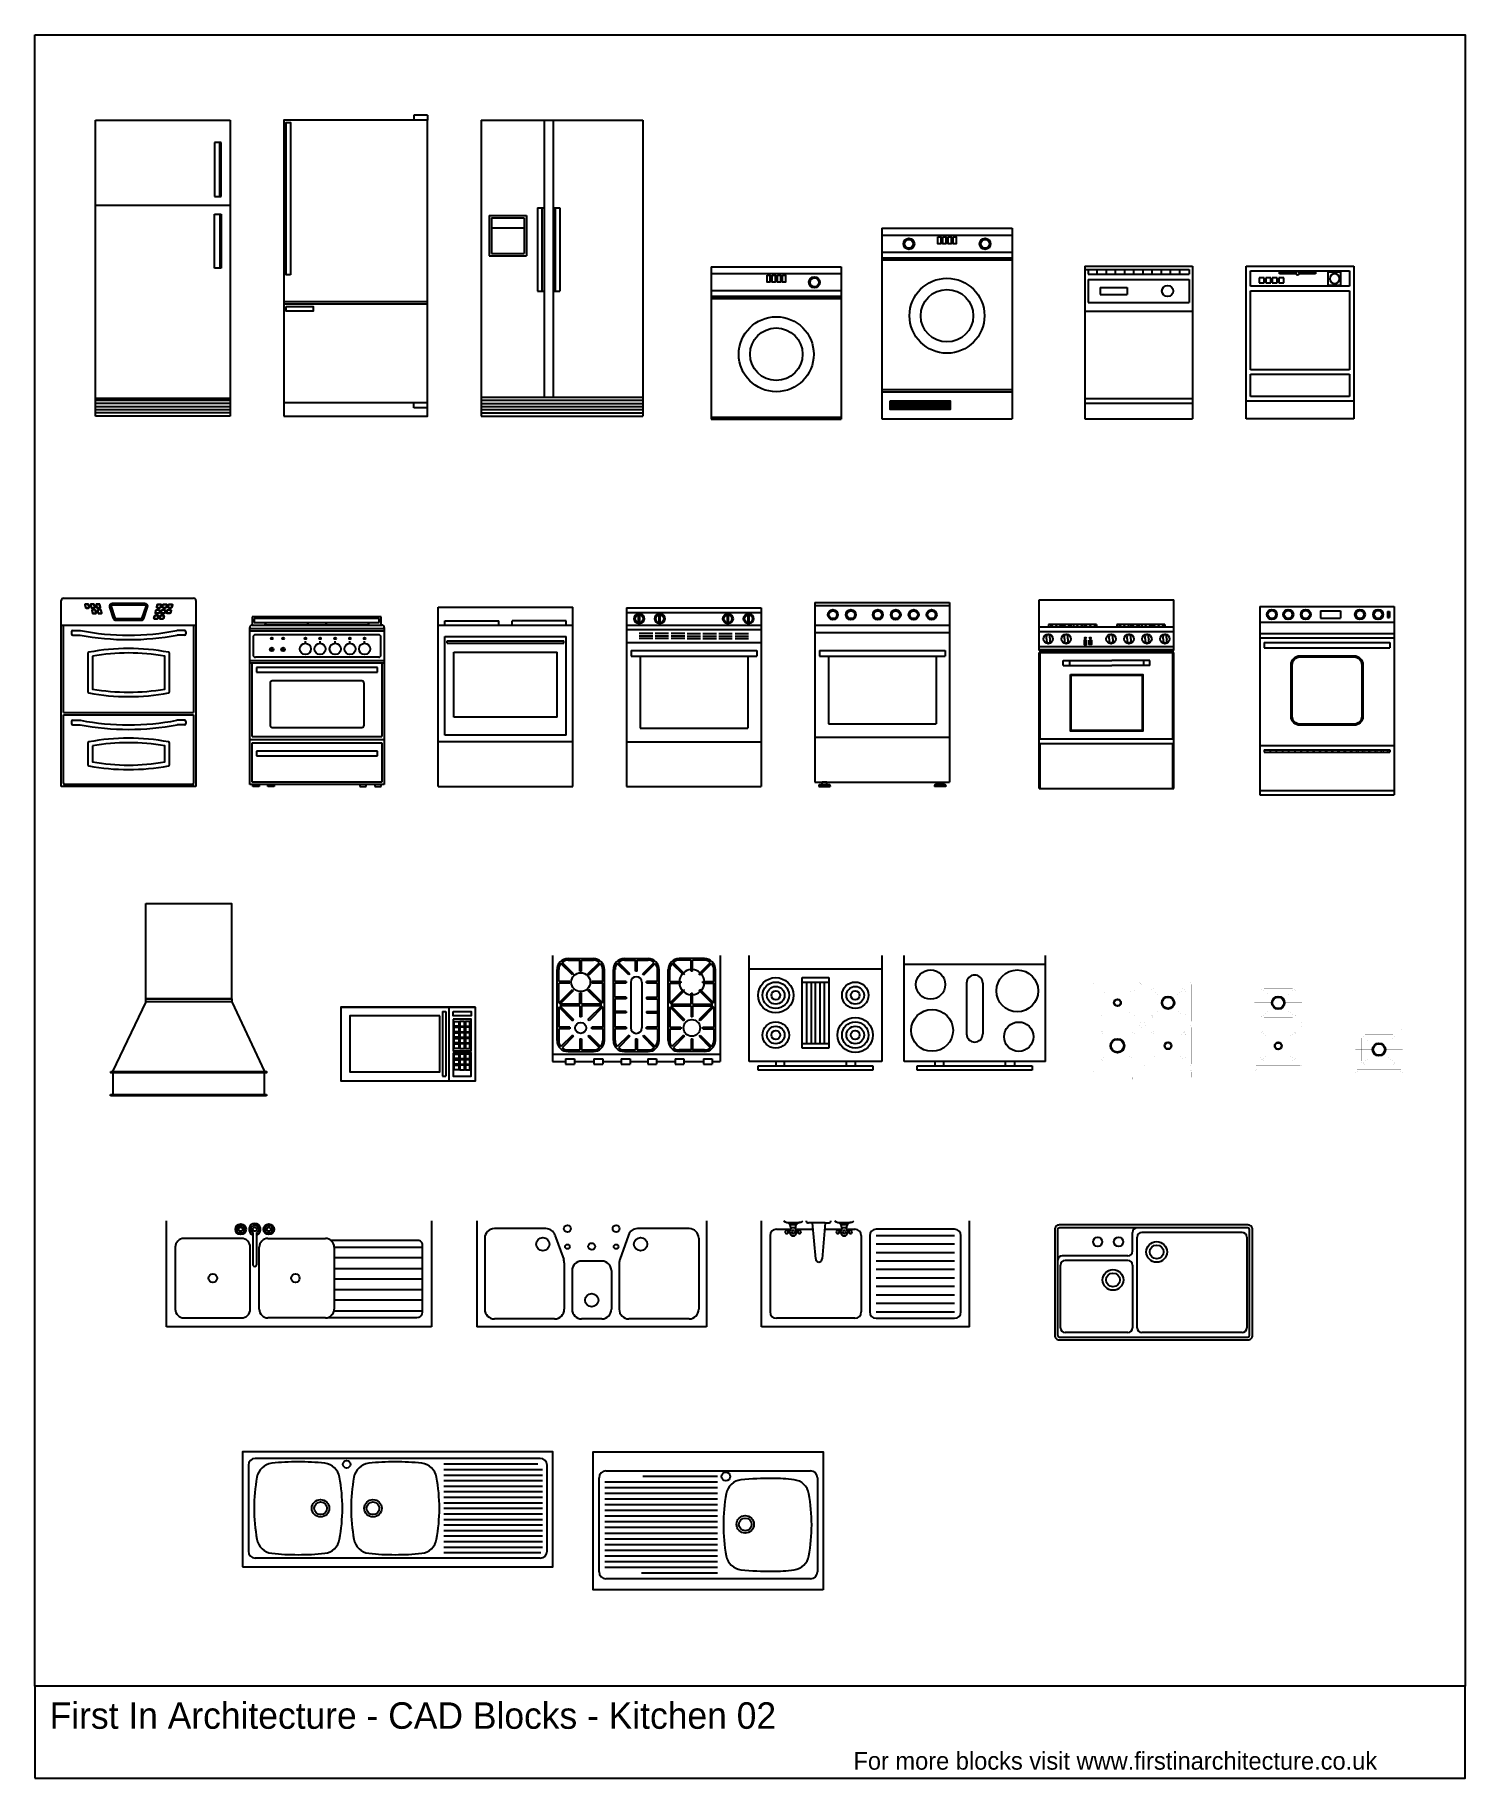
# Model space of a CAD drawing. Header units: inches. Extents: x 411 to 730, y -56 to 333.
import ezdxf

# ---------------------------------------------------------------- set-up
doc = ezdxf.new("R2010")
doc.units = ezdxf.units.IN
doc.header["$MEASUREMENT"] = 0
doc.layers.add('TEXT', color=1, linetype='Continuous')
doc.styles.add('Century Gothic', font='Century Gothic Regular.ttf')

msp = doc.modelspace()

# ---------------------------------------------------------------- texts
at = {"layer": 'TEXT', "attachment_point": 1, "style": 'Century Gothic'}
for s, insert, char_height in [('First In Architecture - CAD Blocks - Kitchen 02', (414.33, -39.02), 5.9055), ('For more blocks visit www.firstinarchitecture.co.uk', (593.51, -50.1), 3.937)]:
    msp.add_mtext_dynamic_manual_height_columns(s, width=8770.5467, gutter_width=1, heights=[0], dxfattribs=dict(at, insert=insert, char_height=char_height))

# ---------------------------------------------------------------- blocks, each defined once
blk = doc.blocks.new('GAS')
at = {"const_width": 0.0002}
for points in [[(-0.2919, -0.3008), (0.2841, -0.3008), (0.2841, 0.2992), (-0.2919, 0.2992), (-0.2919, -0.3008)], [(-0.2525, 0.3103), (-0.2525, 0.2992)], [(-0.2245, 0.2992), (-0.2245, 0.3103), (-0.2525, 0.3103)], [(-0.1728, 0.3103), (-0.1728, 0.2992)], [(-0.1448, 0.2992), (-0.1448, 0.3103), (-0.1728, 0.3103)], [(-0.0317, 0.3103), (-0.0317, 0.2992)], [(-0.0037, 0.2992), (-0.0037, 0.3103), (-0.0317, 0.3103)], [(0.0541, 0.3103), (0.0541, 0.2992)], [(0.0821, 0.2992), (0.0821, 0.3103), (0.0541, 0.3103)], [(0.1398, 0.3103), (0.1398, 0.2992)], [(0.1678, 0.2992), (0.1678, 0.3103), (0.1398, 0.3103)], [(0.2244, 0.3103), (0.2244, 0.2992)], [(0.2524, 0.2992), (0.2524, 0.3103), (0.2244, 0.3103)], [(-0.2398, 0.1988), (-0.2134, 0.1766)], [(-0.1472, 0.1497), (-0.1472, 0.2341)], [(-0.081, 0.1766), (-0.0546, 0.1988)], [(0.0467, 0.1988), (0.0731, 0.1766)], [(0.1393, 0.2341), (0.1393, 0.181)], [(0.2055, 0.1766), (0.2319, 0.1988)], [(-0.1758, 0.121), (-0.282, 0.121)], [(-0.0125, 0.121), (-0.1186, 0.121)], [(0.0793, 0.121), (0.0045, 0.121)], [(0.274, 0.121), (0.1993, 0.121)], [(-0.2398, 0.0433), (-0.2134, 0.0655)], [(-0.1472, 0.0924), (-0.1472, 0.008)], [(-0.0546, 0.0433), (-0.081, 0.0655)], [(0.0467, 0.0433), (0.0731, 0.0655)], [(0.1393, 0.061), (0.1393, 0.008)], [(0.2055, 0.0655), (0.2319, 0.0433)], [(-0.2008, -0.0777), (-0.2398, -0.045)], [(-0.1472, -0.0867), (-0.1472, -0.0096)], [(-0.0546, -0.045), (-0.0936, -0.0777)], [(0.0731, -0.0671), (0.0467, -0.045)], [(0.1393, -0.0941), (0.1393, -0.0096)], [(0.2319, -0.045), (0.2055, -0.0671)], [(-0.282, -0.1227), (-0.1832, -0.1227)], [(-0.2008, -0.1677), (-0.2398, -0.2004)], [(-0.1472, -0.2358), (-0.1472, -0.1587)], [(-0.1112, -0.1227), (-0.0125, -0.1227)], [(-0.0546, -0.2004), (-0.0936, -0.1677)], [(0.1107, -0.1227), (0.0045, -0.1227)], [(0.0731, -0.1783), (0.0467, -0.2004)], [(0.1393, -0.1513), (0.1393, -0.2358)], [(0.1679, -0.1227), (0.274, -0.1227)], [(0.2319, -0.2004), (0.2055, -0.1783)], [(-0.2825, -0.2947), (0.2746, -0.2947), (0.2746, -0.2471), (-0.2825, -0.2471), (-0.2825, -0.2947)]]:
    blk.add_lwpolyline(points, dxfattribs=at)
for points in [[(-0.282, 0.2992), (-0.282, 0.271, 0.414214), (-0.267, 0.256), (0.2605, 0.256, 0.414214), (0.2755, 0.271), (0.2755, 0.2992)], [(-0.271, 0.2341, 0.414214), (-0.282, 0.2231), (-0.282, 0.019, 0.414214), (-0.271, 0.008), (-0.0235, 0.008, 0.414214), (-0.0125, 0.019), (-0.0125, 0.2231, 0.414214), (-0.0235, 0.2341), (-0.271, 0.2341)], [(-0.2262, 0.2041, 0.414213), (-0.2462, 0.1841), (-0.2462, 0.058, 0.414214), (-0.2262, 0.038), (-0.0682, 0.038, 0.414214), (-0.0482, 0.058), (-0.0482, 0.1841, 0.414214), (-0.0682, 0.2041), (-0.2262, 0.2041)], [(0.263, 0.2341), (0.0155, 0.2341, 0.414214), (0.0045, 0.2231), (0.0045, 0.019, 0.414214), (0.0155, 0.008), (0.263, 0.008, 0.414214), (0.274, 0.019), (0.274, 0.2231, 0.414214), (0.263, 0.2341)], [(0.2183, 0.2041), (0.0603, 0.2041, 0.414214), (0.0403, 0.1841), (0.0403, 0.058, 0.414214), (0.0603, 0.038), (0.2183, 0.038, 0.414214), (0.2383, 0.058), (0.2383, 0.1841, 0.414213), (0.2183, 0.2041)], [(-0.271, -0.2358), (-0.0235, -0.2358, 0.414214), (-0.0125, -0.2248), (-0.0125, -0.0206, 0.414214), (-0.0235, -0.0096), (-0.271, -0.0096, 0.414214), (-0.282, -0.0206), (-0.282, -0.2248, 0.414214), (-0.271, -0.2358)], [(-0.2262, -0.2058), (-0.0682, -0.2058, 0.414214), (-0.0482, -0.1858), (-0.0482, -0.0596, 0.414214), (-0.0682, -0.0396), (-0.2262, -0.0396, 0.414214), (-0.2462, -0.0596), (-0.2462, -0.1858, 0.414213), (-0.2262, -0.2058)], [(0.263, -0.2358, 0.414214), (0.274, -0.2248), (0.274, -0.0206, 0.414214), (0.263, -0.0096), (0.0155, -0.0096, 0.414214), (0.0045, -0.0206), (0.0045, -0.2248, 0.414214), (0.0155, -0.2358), (0.263, -0.2358)], [(0.2183, -0.2058, 0.414213), (0.2383, -0.1858), (0.2383, -0.0596, 0.414214), (0.2183, -0.0396), (0.0603, -0.0396, 0.414214), (0.0403, -0.0596), (0.0403, -0.1858, 0.414214), (0.0603, -0.2058), (0.2183, -0.2058)]]:
    blk.add_lwpolyline(points, format="xyb", dxfattribs=at)
for centre, radius in [((-0.1472, 0.121), 0.02), ((-0.1472, 0.121), 0.018), ((0.1393, 0.121), 0.04), ((0.1393, 0.121), 0.036), ((-0.1472, -0.1227), 0.036), ((-0.1472, -0.1227), 0.0324), ((0.1393, -0.1227), 0.02), ((0.1393, -0.1227), 0.018)]:
    blk.add_circle(centre, radius)
blk = doc.blocks.new('gas-1')
at = {"color": 0, "linetype": 'ByBlock'}
for p, q in [((0, 0), (0, -0.6)), ((0.0268, -0.4812), (0.0268, -0.0796)), ((0.0357, -0.1466), (0.0357, -0.0796)), ((0.1134, -0.1101), (0.0484, -0.0451)), ((0.1197, -0.1038), (0.0547, -0.0388)), ((0.0892, -0.0172), (0.232, -0.0172)), ((0.0892, -0.0261), (0.1562, -0.0261)), ((0.1562, -0.0887), (0.1562, -0.0261)), ((0.1651, -0.0887), (0.1651, -0.0261)), ((0.1651, -0.0261), (0.232, -0.0261)), ((0.2015, -0.1038), (0.2666, -0.0388)), ((0.2078, -0.1101), (0.2729, -0.0451)), ((0.2855, -0.1466), (0.2855, -0.0796)), ((0.2945, -0.4812), (0.2945, -0.0796)), ((0.3456, -0.4812), (0.3456, -0.0796)), ((0.3545, -0.1466), (0.3545, -0.0796)), ((0.4323, -0.1101), (0.3672, -0.0451)), ((0.4386, -0.1038), (0.3735, -0.0388)), ((0.4081, -0.0172), (0.5419, -0.0172)), ((0.4081, -0.0261), (0.4705, -0.0261)), ((0.4705, -0.0887), (0.4705, -0.0261)), ((0.4795, -0.0261), (0.5419, -0.0261)), ((0.4795, -0.0887), (0.4795, -0.0261)), ((0.5114, -0.1038), (0.5765, -0.0388)), ((0.5177, -0.1101), (0.5828, -0.0451)), ((0.5955, -0.1466), (0.5955, -0.0796)), ((0.6044, -0.4812), (0.6044, -0.0796)), ((0.6555, -0.4812), (0.6555, -0.0796)), ((0.6645, -0.1466), (0.6645, -0.0796)), ((0.7422, -0.1101), (0.6771, -0.0451)), ((0.7485, -0.1038), (0.6834, -0.0388)), ((0.8608, -0.0172), (0.718, -0.0172)), ((0.7849, -0.0261), (0.718, -0.0261)), ((0.7849, -0.0887), (0.7849, -0.0261)), ((0.8608, -0.0261), (0.7938, -0.0261)), ((0.7938, -0.0887), (0.7938, -0.0261)), ((0.8303, -0.1038), (0.8953, -0.0388)), ((0.8366, -0.1101), (0.9016, -0.0451)), ((0.9143, -0.1466), (0.9143, -0.0796)), ((0.9232, -0.4812), (0.9232, -0.0796)), ((0.95, 0), (0.95, -0.6)), ((0.0983, -0.1466), (0.0357, -0.1466)), ((0.0983, -0.1555), (0.0357, -0.1555)), ((0.0357, -0.2696), (0.0357, -0.1555)), ((0.0357, -0.2696), (0.1134, -0.1919)), ((0.2855, -0.2696), (0.2078, -0.1919)), ((0.2855, -0.1466), (0.2229, -0.1466)), ((0.2855, -0.1555), (0.2229, -0.1555)), ((0.2855, -0.2696), (0.2855, -0.1555)), ((0.4172, -0.1466), (0.3545, -0.1466)), ((0.3545, -0.2358), (0.3545, -0.1555)), ((0.4172, -0.1555), (0.3545, -0.1555)), ((0.4438, -0.151), (0.4438, -0.4098)), ((0.5062, -0.151), (0.5062, -0.4098)), ((0.5955, -0.1466), (0.5328, -0.1466)), ((0.5955, -0.1555), (0.5328, -0.1555)), ((0.5955, -0.2358), (0.5955, -0.1555)), ((0.6645, -0.1466), (0.7271, -0.1466)), ((0.6645, -0.1555), (0.7271, -0.1555)), ((0.6645, -0.2696), (0.6645, -0.1555)), ((0.6645, -0.2696), (0.7422, -0.1919)), ((0.9143, -0.2696), (0.8366, -0.1919)), ((0.8517, -0.1466), (0.9143, -0.1466)), ((0.8517, -0.1555), (0.9143, -0.1555)), ((0.9143, -0.2696), (0.9143, -0.1555)), ((0.0357, -0.2912), (0.1134, -0.3689)), ((0.0357, -0.2912), (0.0357, -0.4053)), ((0.042, -0.276), (0.1197, -0.1982)), ((0.1562, -0.276), (0.042, -0.276)), ((0.042, -0.2849), (0.1197, -0.3626)), ((0.1562, -0.2849), (0.042, -0.2849)), ((0.1562, -0.276), (0.1562, -0.2133)), ((0.1562, -0.2849), (0.1562, -0.3475)), ((0.1651, -0.276), (0.1651, -0.2133)), ((0.2792, -0.276), (0.1651, -0.276)), ((0.2792, -0.2849), (0.1651, -0.2849)), ((0.1651, -0.2849), (0.1651, -0.3475)), ((0.2792, -0.276), (0.2015, -0.1982)), ((0.2792, -0.2849), (0.2015, -0.3626)), ((0.2855, -0.2912), (0.2078, -0.3689)), ((0.2855, -0.2912), (0.2855, -0.4053)), ((0.4172, -0.2358), (0.3545, -0.2358)), ((0.3545, -0.2447), (0.3545, -0.4053)), ((0.4172, -0.2447), (0.3545, -0.2447)), ((0.4172, -0.2358), (0.4172, -0.2447)), ((0.5328, -0.2358), (0.5955, -0.2358)), ((0.5328, -0.2358), (0.5328, -0.2447)), ((0.5328, -0.2447), (0.5955, -0.2447)), ((0.5955, -0.2447), (0.5955, -0.4053)), ((0.6645, -0.2912), (0.7422, -0.3689)), ((0.6645, -0.2912), (0.6645, -0.4053)), ((0.6708, -0.276), (0.7485, -0.1982)), ((0.6708, -0.276), (0.7849, -0.276)), ((0.6708, -0.2849), (0.7485, -0.3626)), ((0.6708, -0.2849), (0.7849, -0.2849)), ((0.7849, -0.276), (0.7849, -0.2133)), ((0.7849, -0.2849), (0.7849, -0.3475)), ((0.7938, -0.276), (0.7938, -0.2133)), ((0.7938, -0.276), (0.908, -0.276)), ((0.7938, -0.2849), (0.908, -0.2849)), ((0.7938, -0.2849), (0.7938, -0.3475)), ((0.908, -0.276), (0.8303, -0.1982)), ((0.908, -0.2849), (0.8303, -0.3626)), ((0.9143, -0.2912), (0.8366, -0.3689)), ((0.9143, -0.2912), (0.9143, -0.4053)), ((0.4172, -0.3161), (0.3545, -0.3161)), ((0.4172, -0.325), (0.3545, -0.325)), ((0.4172, -0.3161), (0.4172, -0.325)), ((0.5328, -0.3161), (0.5955, -0.3161)), ((0.5328, -0.3161), (0.5328, -0.325)), ((0.5328, -0.325), (0.5955, -0.325)), ((0.0983, -0.4053), (0.0357, -0.4053)), ((0.0983, -0.4143), (0.0357, -0.4143)), ((0.0357, -0.4143), (0.0357, -0.4812)), ((0.1134, -0.4507), (0.0484, -0.5158)), ((0.1197, -0.457), (0.0547, -0.5221)), ((0.1562, -0.4721), (0.1562, -0.5347)), ((0.1651, -0.4721), (0.1651, -0.5347)), ((0.2015, -0.457), (0.2666, -0.5221)), ((0.2078, -0.4507), (0.2729, -0.5158)), ((0.2855, -0.4053), (0.2229, -0.4053)), ((0.2855, -0.4143), (0.2229, -0.4143)), ((0.2855, -0.4143), (0.2855, -0.4812)), ((0.4172, -0.4053), (0.3545, -0.4053)), ((0.4172, -0.4143), (0.3545, -0.4143)), ((0.3545, -0.4143), (0.3545, -0.4812)), ((0.4323, -0.4507), (0.3672, -0.5158)), ((0.4386, -0.457), (0.3735, -0.5221)), ((0.4705, -0.4721), (0.4705, -0.5347)), ((0.4795, -0.4721), (0.4795, -0.5347)), ((0.5114, -0.457), (0.5765, -0.5221)), ((0.5177, -0.4507), (0.5828, -0.5158)), ((0.5955, -0.4053), (0.5328, -0.4053)), ((0.5955, -0.4143), (0.5328, -0.4143)), ((0.5955, -0.4143), (0.5955, -0.4812)), ((0.6645, -0.4053), (0.7271, -0.4053)), ((0.6645, -0.4143), (0.7271, -0.4143)), ((0.6645, -0.4143), (0.6645, -0.4812)), ((0.7422, -0.4507), (0.6771, -0.5158)), ((0.7485, -0.457), (0.6834, -0.5221)), ((0.7849, -0.4721), (0.7849, -0.5347)), ((0.7938, -0.4721), (0.7938, -0.5347)), ((0.8303, -0.457), (0.8953, -0.5221)), ((0.8366, -0.4507), (0.9016, -0.5158)), ((0.8517, -0.4053), (0.9143, -0.4053)), ((0.8517, -0.4143), (0.9143, -0.4143)), ((0.9143, -0.4143), (0.9143, -0.4812)), ((0.95, -0.56), (0, -0.56)), ((0.075, -0.585), (0.125, -0.585)), ((0.075, -0.585), (0.075, -0.615)), ((0.0892, -0.5347), (0.1562, -0.5347)), ((0.0892, -0.5436), (0.232, -0.5436)), ((0.125, -0.585), (0.125, -0.615)), ((0.1651, -0.5347), (0.232, -0.5347)), ((0.235, -0.585), (0.285, -0.585)), ((0.235, -0.585), (0.235, -0.615)), ((0.285, -0.585), (0.285, -0.615)), ((0.39, -0.585), (0.44, -0.585)), ((0.39, -0.585), (0.39, -0.615)), ((0.4081, -0.5347), (0.4705, -0.5347)), ((0.4081, -0.5436), (0.5419, -0.5436)), ((0.44, -0.585), (0.44, -0.615)), ((0.4795, -0.5347), (0.5419, -0.5347)), ((0.54, -0.585), (0.59, -0.585)), ((0.54, -0.585), (0.54, -0.615)), ((0.59, -0.585), (0.59, -0.615)), ((0.695, -0.585), (0.745, -0.585)), ((0.695, -0.585), (0.695, -0.615)), ((0.7849, -0.5347), (0.718, -0.5347)), ((0.8608, -0.5436), (0.718, -0.5436)), ((0.745, -0.585), (0.745, -0.615)), ((0.8608, -0.5347), (0.7938, -0.5347)), ((0.855, -0.585), (0.905, -0.585)), ((0.855, -0.585), (0.855, -0.615)), ((0.905, -0.585), (0.905, -0.615)), ((0, -0.6), (0.075, -0.6)), ((0.075, -0.615), (0.125, -0.615)), ((0.125, -0.6), (0.235, -0.6)), ((0.235, -0.615), (0.285, -0.615)), ((0.285, -0.6), (0.39, -0.6)), ((0.39, -0.615), (0.44, -0.615)), ((0.44, -0.6), (0.54, -0.6)), ((0.54, -0.615), (0.59, -0.615)), ((0.59, -0.6), (0.695, -0.6)), ((0.695, -0.615), (0.745, -0.615)), ((0.745, -0.6), (0.855, -0.6)), ((0.855, -0.615), (0.905, -0.615)), ((0.905, -0.6), (0.95, -0.6))]:
    blk.add_line(p, q, dxfattribs=at)
for centre, radius in [((0.1606, -0.151), 0.0535), ((0.1606, -0.4098), 0.0312), ((0.7894, -0.4098), 0.0469)]:
    blk.add_circle(centre, radius, dxfattribs=at)
for centre, radius, start, end in [((0.0892, -0.0796), 0.0625, 90, 180), ((0.0892, -0.0796), 0.0535, 139.78019, 180), ((0.0892, -0.0796), 0.0535, 90, 130.21981), ((0.1606, -0.151), 0.0625, 85.90396, 94.09604), ((0.232, -0.0796), 0.0625, 0, 90), ((0.232, -0.0796), 0.0535, 49.78019, 90), ((0.232, -0.0796), 0.0535, 0, 40.21981), ((0.4081, -0.0796), 0.0625, 90, 180), ((0.4081, -0.0796), 0.0535, 139.78019, 180), ((0.4081, -0.0796), 0.0535, 90, 130.21981), ((0.475, -0.151), 0.0625, 85.90396, 94.09604), ((0.5419, -0.0796), 0.0625, 0, 90), ((0.5419, -0.0796), 0.0535, 49.78019, 90), ((0.5419, -0.0796), 0.0535, 0, 40.21981), ((0.718, -0.0796), 0.0625, 90, 180), ((0.718, -0.0796), 0.0535, 139.78019, 180), ((0.718, -0.0796), 0.0535, 90, 130.21981), ((0.7894, -0.151), 0.0714, 93.58332, 131.41668), ((0.7894, -0.151), 0.0625, 85.90396, 94.09604), ((0.7894, -0.151), 0.0714, 48.58332, 86.41668), ((0.8608, -0.0796), 0.0625, 0, 90), ((0.8608, -0.0796), 0.0535, 49.78019, 90), ((0.8608, -0.0796), 0.0535, 0, 40.21981), ((0.1606, -0.151), 0.0625, 175.90396, 184.09604), ((0.1606, -0.151), 0.0625, 130.90396, 139.09604), ((0.1606, -0.151), 0.0625, 220.90396, 229.09604), ((0.1606, -0.151), 0.0625, 40.90396, 49.09604), ((0.1606, -0.151), 0.0625, 310.90396, 319.09604), ((0.1606, -0.151), 0.0625, 355.90396, 4.09604), ((0.4795, -0.151), 0.0625, 175.90396, 184.09604), ((0.4795, -0.151), 0.0625, 130.90396, 139.09604), ((0.475, -0.151), 0.0312, 0, 180), ((0.4705, -0.151), 0.0625, 40.90396, 49.09604), ((0.4705, -0.151), 0.0625, 355.90396, 4.09604), ((0.7894, -0.151), 0.0714, 138.58332, 176.41668), ((0.7894, -0.151), 0.0714, 183.58332, 221.41668), ((0.7894, -0.151), 0.0625, 175.90396, 184.09604), ((0.7894, -0.151), 0.0625, 130.90396, 139.09604), ((0.7894, -0.151), 0.0625, 220.90396, 229.09604), ((0.7894, -0.151), 0.0625, 40.90396, 49.09604), ((0.7894, -0.151), 0.0625, 310.90396, 319.09604), ((0.7894, -0.151), 0.0714, 3.58332, 41.41668), ((0.7894, -0.151), 0.0714, 318.58332, 356.41668), ((0.7894, -0.151), 0.0625, 355.90396, 4.09604), ((0.1606, -0.151), 0.0625, 265.90396, 274.09604), ((0.7894, -0.151), 0.0714, 228.58332, 266.41668), ((0.7894, -0.151), 0.0625, 265.90396, 274.09604), ((0.7894, -0.151), 0.0714, 273.58332, 311.41668), ((0.1606, -0.4098), 0.0625, 130.90396, 139.09604), ((0.1606, -0.4098), 0.0625, 85.90396, 94.09604), ((0.1606, -0.4098), 0.0625, 40.90396, 49.09604), ((0.7894, -0.4098), 0.0625, 130.90396, 139.09604), ((0.7894, -0.4098), 0.0625, 85.90396, 94.09604), ((0.7894, -0.4098), 0.0625, 40.90396, 49.09604), ((0.0892, -0.4812), 0.0625, 180, 270), ((0.0892, -0.4812), 0.0535, 180, 220.21981), ((0.1606, -0.4098), 0.0625, 175.90396, 184.09604), ((0.1606, -0.4098), 0.0625, 220.90396, 229.09604), ((0.1606, -0.4098), 0.0625, 265.90396, 274.09604), ((0.1606, -0.4098), 0.0625, 310.90396, 319.09604), ((0.1606, -0.4098), 0.0625, 355.90396, 4.09604), ((0.232, -0.4812), 0.0625, 270, 0), ((0.232, -0.4812), 0.0535, 319.78019, 0), ((0.4081, -0.4812), 0.0625, 180, 270), ((0.4081, -0.4812), 0.0535, 180, 220.21981), ((0.4795, -0.4098), 0.0625, 175.90396, 184.09604), ((0.4795, -0.4098), 0.0625, 220.90396, 229.09604), ((0.475, -0.4098), 0.0312, 180, 0), ((0.475, -0.4098), 0.0625, 265.90396, 274.09604), ((0.4705, -0.4098), 0.0625, 310.90396, 319.09604), ((0.4705, -0.4098), 0.0625, 355.90396, 4.09604), ((0.5419, -0.4812), 0.0625, 270, 0), ((0.5419, -0.4812), 0.0535, 319.78019, 0), ((0.718, -0.4812), 0.0625, 180, 270), ((0.718, -0.4812), 0.0535, 180, 220.21981), ((0.7894, -0.4098), 0.0625, 175.90396, 184.09604), ((0.7894, -0.4098), 0.0625, 220.90396, 229.09604), ((0.7894, -0.4098), 0.0625, 265.90396, 274.09604), ((0.7894, -0.4098), 0.0625, 310.90396, 319.09604), ((0.7894, -0.4098), 0.0625, 355.90396, 4.09604), ((0.8608, -0.4812), 0.0625, 270, 0), ((0.8608, -0.4812), 0.0535, 319.78019, 0), ((0.0892, -0.4812), 0.0535, 229.78019, 270), ((0.232, -0.4812), 0.0535, 270, 310.21981), ((0.4081, -0.4812), 0.0535, 229.78019, 270), ((0.5419, -0.4812), 0.0535, 270, 310.21981), ((0.718, -0.4812), 0.0535, 229.78019, 270), ((0.8608, -0.4812), 0.0535, 270, 310.21981)]:
    blk.add_arc(centre, radius, start, end, dxfattribs=at)
blk = doc.blocks.new('gas-2')
at = {"color": 0, "linetype": 'ByBlock'}
for p, q in [((0, -0.6), (0, 0)), ((0.75, 0), (0.75, -0.6)), ((0, -0.075), (0.75, -0.075)), ((0.3, -0.525), (0.3, -0.125)), ((0.3, -0.125), (0.45, -0.125)), ((0.3, -0.15), (0.45, -0.15)), ((0.325, -0.5), (0.325, -0.15)), ((0.35, -0.15), (0.35, -0.5)), ((0.375, -0.5), (0.375, -0.15)), ((0.4, -0.15), (0.4, -0.5)), ((0.425, -0.5), (0.425, -0.15)), ((0.45, -0.125), (0.45, -0.525)), ((0.45, -0.5), (0.3, -0.5)), ((0.45, -0.525), (0.3, -0.525)), ((0.75, -0.6), (0, -0.6)), ((0.05, -0.65), (0.05, -0.625)), ((0.05, -0.625), (0.7, -0.625)), ((0.7, -0.65), (0.05, -0.65)), ((0.15, -0.6), (0.15, -0.625)), ((0.2, -0.625), (0.2, -0.6)), ((0.55, -0.625), (0.55, -0.6)), ((0.6, -0.6), (0.6, -0.625)), ((0.7, -0.625), (0.7, -0.65))]:
    blk.add_line(p, q, dxfattribs=at)
for centre, radius in [((0.15, -0.225), 0.1), ((0.15, -0.225), 0.075), ((0.15, -0.225), 0.05), ((0.6, -0.225), 0.075), ((0.6, -0.225), 0.05), ((0.15, -0.225), 0.025), ((0.6, -0.225), 0.025), ((0.15, -0.45), 0.075), ((0.6, -0.45), 0.1), ((0.6, -0.45), 0.075), ((0.15, -0.45), 0.05), ((0.15, -0.45), 0.025), ((0.6, -0.45), 0.05), ((0.6, -0.45), 0.025)]:
    blk.add_circle(centre, radius, dxfattribs=at)
blk = doc.blocks.new('gas-3')
at = {"color": 0, "linetype": 'ByBlock'}
for p, q in [((0, -0.6), (0, 0)), ((0.8, -0.6), (0.8, 0)), ((0.8, -0.05), (0, -0.05)), ((0.3543, -0.1559), (0.3543, -0.4441)), ((0.4457, -0.1559), (0.4457, -0.4441)), ((0.8, -0.6), (0, -0.6)), ((0.075, -0.625), (0.725, -0.625)), ((0.075, -0.65), (0.075, -0.625)), ((0.725, -0.65), (0.075, -0.65)), ((0.175, -0.6), (0.175, -0.625)), ((0.225, -0.625), (0.225, -0.6)), ((0.575, -0.625), (0.575, -0.6)), ((0.625, -0.6), (0.625, -0.625)), ((0.725, -0.625), (0.725, -0.65))]:
    blk.add_line(p, q, dxfattribs=at)
for centre, radius in [((0.1505, -0.1644), 0.083), ((0.6412, -0.2), 0.1185), ((0.1588, -0.4239), 0.1185), ((0.6495, -0.4595), 0.083)]:
    blk.add_circle(centre, radius, dxfattribs=at)
for centre, start, end in [((0.4, -0.1559), 0, 180), ((0.4, -0.4441), 180, 0)]:
    blk.add_arc(centre, 0.0457, start, end, dxfattribs=at)
blk = doc.blocks.new('sink-2')
at = {"color": 0, "linetype": 'ByBlock'}
for p, q in [((0, -0.6), (0, 0)), ((1.5, 0), (1.5, -0.6)), ((0.4096, -0.0453), (0.4038, -0.0453)), ((0.4097, -0.0508), (0.4038, -0.0508)), ((0.4175, -0.0375), (0.4175, -0.0315)), ((0.4175, -0.0587), (0.4175, -0.0645)), ((0.423, -0.0374), (0.423, -0.0315)), ((0.423, -0.0586), (0.423, -0.0645)), ((0.4308, -0.0453), (0.4368, -0.0453)), ((0.4309, -0.0508), (0.4368, -0.0508)), ((0.489, -0.0671), (0.489, -0.247)), ((0.511, -0.247), (0.511, -0.067)), ((0.5691, -0.0453), (0.5633, -0.0453)), ((0.5692, -0.0508), (0.5633, -0.0508)), ((0.577, -0.0375), (0.577, -0.0315)), ((0.577, -0.0587), (0.577, -0.0645)), ((0.5825, -0.0374), (0.5825, -0.0315)), ((0.5825, -0.0586), (0.5825, -0.0645)), ((0.5903, -0.0453), (0.5963, -0.0453)), ((0.5904, -0.0508), (0.5963, -0.0508)), ((0.05, -0.15), (0.05, -0.5)), ((0.275, -0.1), (0.1, -0.1)), ((0.425, -0.1), (0.275, -0.1)), ((0.475, -0.5), (0.475, -0.15)), ((0.525, -0.5), (0.525, -0.15)), ((0.575, -0.1), (0.725, -0.1)), ((0.725, -0.1), (0.9, -0.1)), ((1.425, -0.111), (0.9313, -0.111)), ((0.95, -0.15), (1.45, -0.15)), ((0.95, -0.15), (0.95, -0.5)), ((1.45, -0.5175), (1.45, -0.136)), ((1.45, -0.21), (0.95, -0.21)), ((0.95, -0.27), (1.45, -0.27)), ((1.45, -0.33), (0.95, -0.33)), ((0.95, -0.39), (1.45, -0.39)), ((1.45, -0.45), (0.95, -0.45)), ((0.1, -0.55), (0.425, -0.55)), ((0.9, -0.55), (0.575, -0.55)), ((0.9156, -0.5475), (1.4185, -0.5475)), ((0.949, -0.51), (1.45, -0.51)), ((1.4185, -0.5475), (1.429, -0.546)), ((1.429, -0.546), (1.435, -0.543)), ((1.435, -0.543), (1.441, -0.5385)), ((1.441, -0.5385), (1.447, -0.5295)), ((1.447, -0.5295), (1.45, -0.5175)), ((1.5, -0.6), (0, -0.6))]:
    blk.add_line(p, q, dxfattribs=at)
for centre, radius in [((0.4203, -0.048), 0.0302), ((0.3983, -0.048), 0.00615), ((0.4203, -0.048), 0.011), ((0.4203, -0.026), 0.00615), ((0.4203, -0.07), 0.00615), ((0.4423, -0.048), 0.00615), ((0.5, -0.048), 0.011), ((0.5798, -0.048), 0.0302), ((0.5578, -0.048), 0.00615), ((0.5798, -0.048), 0.011), ((0.5798, -0.026), 0.00615), ((0.5798, -0.07), 0.00615), ((0.6018, -0.048), 0.00615), ((0.2625, -0.325), 0.024), ((0.7303, -0.325), 0.024)]:
    blk.add_circle(centre, radius, dxfattribs=at)
for centre, radius, start, end in [((0.4203, -0.048), 0.022, 105.2407, 164.2093), ((0.4203, -0.048), 0.022, 196.2342, 253.9047), ((0.4203, -0.048), 0.022, 16.44125, 74.07887), ((0.4203, -0.048), 0.022, 286.12, 344.0884), ((0.5, -0.048), 0.033, 289.6514, 250.3603), ((0.5, -0.048), 0.022, 300.3431, 239.7554), ((0.5798, -0.048), 0.022, 106.12, 164.0884), ((0.5798, -0.048), 0.022, 196.4413, 254.0789), ((0.5798, -0.048), 0.022, 285.2407, 344.2093), ((0.5798, -0.048), 0.022, 16.23422, 73.90469), ((0.1, -0.15), 0.05, 90.001, 180.001), ((0.425, -0.15), 0.05, 0.001, 90.001), ((0.575, -0.15), 0.05, 90.001, 180.001), ((0.9, -0.15), 0.05, 0.001, 90.001), ((1.425, -0.136), 0.025, 0.001, 90.001), ((0.5, -0.247), 0.011, 180, 0), ((0.1, -0.5), 0.05, 180.001, 270.001), ((0.425, -0.5), 0.05, 270.001, 0.001), ((0.575, -0.5), 0.05, 180.001, 270.001), ((0.9, -0.5), 0.05, 270.001, 0.001)]:
    blk.add_arc(centre, radius, start, end, dxfattribs=at)
blk = doc.blocks.new('sink-3')
at = {"color": 0, "linetype": 'ByBlock'}
for p, q in [((0, 0), (0, -0.6)), ((1.3, 0), (1.3, -0.6)), ((0.3909, -0.0445), (0.0987, -0.0445)), ((0.442, -0.0806), (0.4912, -0.219)), ((0.858, -0.0806), (0.8088, -0.219)), ((1.2013, -0.0445), (0.9091, -0.0445)), ((0.0445, -0.0987), (0.0445, -0.5013)), ((1.2555, -0.0987), (1.2555, -0.5013)), ((0.4943, -0.2372), (0.4943, -0.5013)), ((0.5388, -0.2821), (0.5388, -0.5013)), ((0.707, -0.2278), (0.593, -0.2278)), ((0.7612, -0.2821), (0.7612, -0.5013)), ((0.8057, -0.2372), (0.8057, -0.5013)), ((0.4401, -0.5555), (0.0987, -0.5555)), ((0.707, -0.5555), (0.593, -0.5555)), ((1.2013, -0.5555), (0.8599, -0.5555)), ((1.3, -0.6), (0, -0.6))]:
    blk.add_line(p, q, dxfattribs=at)
for centre, radius in [((0.3732, -0.1323), 0.0377), ((0.5122, -0.0447), 0.0192), ((0.7878, -0.0447), 0.0192), ((0.9268, -0.1323), 0.0377), ((0.5122, -0.1466), 0.0131), ((0.65, -0.1452), 0.0194), ((0.7878, -0.1466), 0.0131), ((0.65, -0.4496), 0.0377)]:
    blk.add_circle(centre, radius, dxfattribs=at)
for centre, start, end in [((0.0987, -0.0987), 90, 180), ((0.3909, -0.0987), 19.54637, 90), ((0.9091, -0.0987), 90, 160.45363), ((1.2013, -0.0987), 0, 90), ((0.4401, -0.2372), 0, 19.54637), ((0.4401, -0.2372), 0, 19.54637), ((0.593, -0.2821), 90, 180), ((0.707, -0.2821), 0, 90), ((0.8599, -0.2372), 160.45363, 180), ((0.0987, -0.5013), 180, 270), ((0.4401, -0.5013), 270, 0), ((0.593, -0.5013), 180, 270), ((0.707, -0.5013), 270, 0), ((0.8599, -0.5013), 180, 270), ((1.2013, -0.5013), 270, 0)]:
    blk.add_arc(centre, 0.0542, start, end, dxfattribs=at)
blk = doc.blocks.new('sink-5')
at = {"color": 0, "linetype": 'ByBlock'}
for p, q in [((0, -0.6), (0, 0)), ((0.2274, -0.0052), (0.2322, 0)), ((0.2518, 0), (0.252, -0.003)), ((0.392, -0.0031), (0.3919, 0)), ((0.4129, 0), (0.4215, -0.0055)), ((0.5166, -0.0052), (0.5214, 0)), ((1.176, -0.6), (1.176, 0)), ((0.048, -0.084), (0.048, -0.516)), ((0.084, -0.048), (0.1633, -0.048)), ((0.1238, 0), (0.1323, -0.0055)), ((0.1323, -0.0055), (0.1418, -0.0091)), ((0.134, -0.0587), (0.1328, -0.0633)), ((0.1328, -0.0633), (0.134, -0.0678)), ((0.1373, -0.0554), (0.134, -0.0587)), ((0.134, -0.0678), (0.1373, -0.0711)), ((0.1418, -0.0542), (0.1373, -0.0554)), ((0.1373, -0.0711), (0.1418, -0.0723)), ((0.1495, -0.0124), (0.1418, -0.0091)), ((0.1418, -0.0091), (0.2141, -0.0091)), ((0.1463, -0.0554), (0.1418, -0.0542)), ((0.1418, -0.0723), (0.1463, -0.0711)), ((0.1497, -0.0587), (0.1463, -0.0554)), ((0.1463, -0.0711), (0.1497, -0.0678)), ((0.1561, -0.0176), (0.1495, -0.0124)), ((0.1509, -0.0633), (0.1497, -0.0587)), ((0.1602, -0.0587), (0.1497, -0.0587)), ((0.1497, -0.0678), (0.1509, -0.0633)), ((0.1602, -0.0678), (0.1497, -0.0678)), ((0.1609, -0.0244), (0.1561, -0.0176)), ((0.1961, -0.0226), (0.1599, -0.0226)), ((0.161, -0.0539), (0.1599, -0.0633)), ((0.1599, -0.0633), (0.161, -0.0726)), ((0.1638, -0.0323), (0.1609, -0.0244)), ((0.1644, -0.0452), (0.161, -0.0539)), ((0.161, -0.0726), (0.1644, -0.0813)), ((0.1644, -0.0407), (0.1638, -0.0323)), ((0.1644, -0.0407), (0.1644, -0.0452)), ((0.1915, -0.0407), (0.1644, -0.0407)), ((0.1644, -0.0813), (0.1708, -0.0847)), ((0.1701, -0.0587), (0.169, -0.0633)), ((0.169, -0.0633), (0.1701, -0.0678)), ((0.1735, -0.0554), (0.1701, -0.0587)), ((0.1701, -0.0678), (0.1735, -0.0711)), ((0.1708, -0.0847), (0.178, -0.0858)), ((0.178, -0.0542), (0.1735, -0.0554)), ((0.1735, -0.0711), (0.178, -0.0723)), ((0.1825, -0.0554), (0.178, -0.0542)), ((0.178, -0.0723), (0.1825, -0.0711)), ((0.178, -0.0858), (0.1851, -0.0847)), ((0.1858, -0.0587), (0.1825, -0.0554)), ((0.1825, -0.0711), (0.1858, -0.0678)), ((0.1851, -0.0847), (0.1915, -0.0813)), ((0.187, -0.0633), (0.1858, -0.0587)), ((0.1858, -0.0678), (0.187, -0.0633)), ((0.192, -0.033), (0.1915, -0.0407)), ((0.1915, -0.0452), (0.1915, -0.0407)), ((0.1949, -0.0539), (0.1915, -0.0452)), ((0.1915, -0.0813), (0.1949, -0.0726)), ((0.1944, -0.0257), (0.192, -0.033)), ((0.1926, -0.048), (0.2911, -0.048)), ((0.1985, -0.0193), (0.1944, -0.0257)), ((0.1961, -0.0633), (0.1949, -0.0539)), ((0.1949, -0.0726), (0.1961, -0.0633)), ((0.1958, -0.0587), (0.2063, -0.0587)), ((0.2063, -0.0678), (0.1958, -0.0678)), ((0.2043, -0.0141), (0.1985, -0.0193)), ((0.2111, -0.0106), (0.2043, -0.0141)), ((0.2063, -0.0587), (0.2051, -0.0633)), ((0.2051, -0.0633), (0.2063, -0.0678)), ((0.2096, -0.0554), (0.2063, -0.0587)), ((0.2063, -0.0678), (0.2096, -0.0711)), ((0.2141, -0.0542), (0.2096, -0.0554)), ((0.2096, -0.0711), (0.2141, -0.0723)), ((0.2186, -0.0091), (0.2111, -0.0106)), ((0.2141, -0.0091), (0.2211, -0.0083)), ((0.2186, -0.0554), (0.2141, -0.0542)), ((0.2141, -0.0723), (0.2186, -0.0711)), ((0.222, -0.0587), (0.2186, -0.0554)), ((0.2186, -0.0711), (0.222, -0.0678)), ((0.2211, -0.0083), (0.2274, -0.0052)), ((0.2232, -0.0633), (0.222, -0.0587)), ((0.222, -0.0678), (0.2232, -0.0633)), ((0.252, -0.003), (0.2537, -0.007)), ((0.2537, -0.007), (0.2569, -0.0101)), ((0.2569, -0.0101), (0.2609, -0.0119)), ((0.2609, -0.0119), (0.2653, -0.0121)), ((0.2879, -0.0121), (0.2653, -0.0121)), ((0.3602, -0.0121), (0.2879, -0.0121)), ((0.306, -0.2154), (0.2879, -0.0121)), ((0.3602, -0.0121), (0.3421, -0.2154)), ((0.357, -0.048), (0.4525, -0.048)), ((0.3602, -0.0121), (0.3783, -0.0121)), ((0.3783, -0.0121), (0.3828, -0.0122)), ((0.3828, -0.0122), (0.3871, -0.0105)), ((0.3871, -0.0105), (0.3903, -0.0073)), ((0.3903, -0.0073), (0.392, -0.0031)), ((0.4215, -0.0055), (0.431, -0.0091)), ((0.4232, -0.0587), (0.422, -0.0633)), ((0.422, -0.0633), (0.4232, -0.0678)), ((0.4265, -0.0554), (0.4232, -0.0587)), ((0.4232, -0.0678), (0.4265, -0.0711)), ((0.431, -0.0542), (0.4265, -0.0554)), ((0.4265, -0.0711), (0.431, -0.0723)), ((0.431, -0.0091), (0.5033, -0.0091)), ((0.4387, -0.0124), (0.431, -0.0091)), ((0.4355, -0.0554), (0.431, -0.0542)), ((0.431, -0.0723), (0.4355, -0.0711)), ((0.4388, -0.0587), (0.4355, -0.0554)), ((0.4355, -0.0711), (0.4388, -0.0678)), ((0.4452, -0.0176), (0.4387, -0.0124)), ((0.4493, -0.0587), (0.4388, -0.0587)), ((0.4401, -0.0633), (0.4388, -0.0587)), ((0.4388, -0.0678), (0.4401, -0.0633)), ((0.4493, -0.0678), (0.4388, -0.0678)), ((0.4501, -0.0244), (0.4452, -0.0176)), ((0.4852, -0.0226), (0.4491, -0.0226)), ((0.4502, -0.0539), (0.4491, -0.0633)), ((0.4491, -0.0633), (0.4502, -0.0726)), ((0.453, -0.0323), (0.4501, -0.0244)), ((0.4536, -0.0452), (0.4502, -0.0539)), ((0.4502, -0.0726), (0.4536, -0.0813)), ((0.4536, -0.0407), (0.453, -0.0323)), ((0.4536, -0.0407), (0.4536, -0.0452)), ((0.4807, -0.0407), (0.4536, -0.0407)), ((0.4536, -0.0813), (0.46, -0.0847)), ((0.4593, -0.0587), (0.4581, -0.0633)), ((0.4581, -0.0633), (0.4593, -0.0678)), ((0.4626, -0.0554), (0.4593, -0.0587)), ((0.4593, -0.0678), (0.4626, -0.0711)), ((0.46, -0.0847), (0.4672, -0.0858)), ((0.4672, -0.0542), (0.4626, -0.0554)), ((0.4626, -0.0711), (0.4672, -0.0723)), ((0.4717, -0.0554), (0.4672, -0.0542)), ((0.4672, -0.0723), (0.4717, -0.0711)), ((0.4672, -0.0858), (0.4743, -0.0847)), ((0.475, -0.0587), (0.4717, -0.0554)), ((0.4717, -0.0711), (0.475, -0.0678)), ((0.4743, -0.0847), (0.4807, -0.0813)), ((0.4762, -0.0633), (0.475, -0.0587)), ((0.475, -0.0678), (0.4762, -0.0633)), ((0.4811, -0.033), (0.4807, -0.0407)), ((0.4807, -0.0452), (0.4807, -0.0407)), ((0.4841, -0.0539), (0.4807, -0.0452)), ((0.4807, -0.0813), (0.4841, -0.0726)), ((0.4835, -0.0257), (0.4811, -0.033)), ((0.4818, -0.048), (0.528, -0.048)), ((0.4877, -0.0193), (0.4835, -0.0257)), ((0.4852, -0.0633), (0.4841, -0.0539)), ((0.4841, -0.0726), (0.4852, -0.0633)), ((0.485, -0.0587), (0.4955, -0.0587)), ((0.4955, -0.0678), (0.485, -0.0678)), ((0.4934, -0.0141), (0.4877, -0.0193)), ((0.5003, -0.0106), (0.4934, -0.0141)), ((0.4955, -0.0587), (0.4943, -0.0633)), ((0.4943, -0.0633), (0.4955, -0.0678)), ((0.4988, -0.0554), (0.4955, -0.0587)), ((0.4955, -0.0678), (0.4988, -0.0711)), ((0.5033, -0.0542), (0.4988, -0.0554)), ((0.4988, -0.0711), (0.5033, -0.0723)), ((0.5078, -0.0091), (0.5003, -0.0106)), ((0.5033, -0.0091), (0.5103, -0.0083)), ((0.5078, -0.0554), (0.5033, -0.0542)), ((0.5033, -0.0723), (0.5078, -0.0711)), ((0.5111, -0.0587), (0.5078, -0.0554)), ((0.5078, -0.0711), (0.5111, -0.0678)), ((0.5103, -0.0083), (0.5166, -0.0052)), ((0.5123, -0.0633), (0.5111, -0.0587)), ((0.5111, -0.0678), (0.5123, -0.0633)), ((0.564, -0.084), (0.564, -0.516)), ((0.612, -0.084), (0.612, -0.516)), ((1.092, -0.048), (0.648, -0.048)), ((0.648, -0.0827), (1.092, -0.0827)), ((1.128, -0.516), (1.128, -0.084)), ((0.648, -0.1307), (1.092, -0.1307)), ((0.648, -0.1787), (1.092, -0.1787)), ((0.306, -0.2154), (0.3069, -0.221)), ((0.3069, -0.221), (0.3094, -0.226)), ((0.3094, -0.226), (0.3134, -0.23)), ((0.3134, -0.23), (0.3185, -0.2326)), ((0.3185, -0.2326), (0.3241, -0.2335)), ((0.3241, -0.2335), (0.3297, -0.2326)), ((0.3297, -0.2326), (0.3347, -0.23)), ((0.3347, -0.23), (0.3387, -0.226)), ((0.3387, -0.226), (0.3413, -0.221)), ((0.3413, -0.221), (0.3421, -0.2154)), ((0.648, -0.2267), (1.092, -0.2267)), ((0.648, -0.2747), (1.092, -0.2747)), ((0.648, -0.3227), (1.092, -0.3227)), ((0.648, -0.3707), (1.092, -0.3707)), ((0.648, -0.4187), (1.092, -0.4187)), ((0.648, -0.4667), (1.092, -0.4667)), ((0.528, -0.552), (0.084, -0.552)), ((0.648, -0.5147), (1.092, -0.5147)), ((0.648, -0.552), (1.092, -0.552)), ((1.176, -0.6), (0, -0.6))]:
    blk.add_line(p, q, dxfattribs=at)
for centre, start, end in [((0.084, -0.084), 90, 180), ((0.528, -0.084), 0, 90), ((0.648, -0.084), 90, 180), ((1.092, -0.084), 0, 90), ((0.084, -0.516), 180, 270), ((0.528, -0.516), 270, 0), ((0.648, -0.516), 180, 270), ((1.092, -0.516), 270, 0)]:
    blk.add_arc(centre, 0.036, start, end, dxfattribs=at)
blk = doc.blocks.new('87046135')
for p, q in [((-0.65, -0.058), (-0.65, -0.432)), ((0.62, -0.028), (-0.62, -0.028)), ((0.201, -0.0521), (0.6097, -0.0521)), ((0.65, -0.432), (0.65, -0.058)), ((0.201, -0.0762), (0.63, -0.0762)), ((0.201, -0.1003), (0.63, -0.1003)), ((0.201, -0.1245), (0.63, -0.1245)), ((0.201, -0.1486), (0.63, -0.1486)), ((0.201, -0.1727), (0.63, -0.1727)), ((0.201, -0.1968), (0.63, -0.1968)), ((0.201, -0.2209), (0.63, -0.2209)), ((0.201, -0.245), (0.63, -0.245)), ((0.201, -0.2691), (0.63, -0.2691)), ((0.201, -0.2932), (0.63, -0.2932)), ((0.201, -0.3173), (0.63, -0.3173)), ((0.201, -0.3415), (0.63, -0.3415)), ((0.201, -0.3656), (0.63, -0.3656)), ((0.201, -0.3897), (0.63, -0.3897)), ((0.201, -0.4138), (0.63, -0.4138)), ((0.201, -0.4379), (0.6225, -0.4379)), ((0.62, -0.462), (-0.62, -0.462))]:
    blk.add_line(p, q)
blk.add_lwpolyline([(-0.675, -0.5), (0.675, -0.5), (0.675, 0), (-0.675, 0)], close=True)
for centre, radius in [((-0.2225, -0.0537), 0.0162), ((-0.336, -0.245), 0.038), ((-0.336, -0.245), 0.0275), ((-0.108, -0.245), 0.038), ((-0.108, -0.245), 0.0275)]:
    blk.add_circle(centre, radius)
for centre, radius, start, end in [((-0.62, -0.058), 0.03, 90, 180), ((-0.539, -0.1234), 0.075, 97.23, 169.61876), ((-0.433, -1.162), 1.119, 89.99903, 95.91777), ((-0.433, -1.162), 1.119, 84.08223, 90.00097), ((-0.327, -0.1234), 0.075, 10.38124, 82.77), ((-0.117, -0.1234), 0.075, 97.23, 169.61876), ((-0.011, -1.162), 1.119, 89.99903, 95.91777), ((-0.011, -1.162), 1.119, 84.08223, 90.00097), ((0.095, -0.1234), 0.075, 10.38124, 82.77), ((0.62, -0.058), 0.03, 0, 90), ((0.125, -0.245), 0.75, 169.61876, 180), ((-0.991, -0.245), 0.75, 0, 10.38124), ((0.547, -0.245), 0.75, 169.61876, 180), ((-0.569, -0.245), 0.75, 0, 10.38124), ((0.125, -0.245), 0.75, 180, 190.38124), ((-0.991, -0.245), 0.75, 349.61876, 0), ((0.547, -0.245), 0.75, 180, 190.38124), ((-0.569, -0.245), 0.75, 349.61876, 0), ((-0.62, -0.432), 0.03, 180, 270), ((-0.539, -0.3666), 0.075, 190.38124, 262.77), ((-0.433, 0.672), 1.119, 264.08223, 270.00097), ((-0.433, 0.672), 1.119, 269.99903, 275.91777), ((-0.327, -0.3666), 0.075, 277.23, 349.61876), ((-0.117, -0.3666), 0.075, 190.38124, 262.77), ((-0.011, 0.672), 1.119, 264.08223, 270.00097), ((-0.011, 0.672), 1.119, 269.99903, 275.91777), ((0.095, -0.3666), 0.075, 277.23, 349.61876), ((0.62, -0.432), 0.03, 270, 0)]:
    blk.add_arc(centre, radius, start, end)
blk = doc.blocks.new('Supre2c')
for p, q in [((-0.4175, -0.02), (-0.4175, -0.48)), ((0.41, -0.0125), (-0.41, -0.0125)), ((-0.0917, -0.1142), (-0.0917, -0.0325)), ((-0.0717, -0.4475), (-0.0717, -0.0525)), ((0.385, -0.0325), (-0.0517, -0.0325)), ((0.405, -0.0525), (0.405, -0.4475)), ((0.4175, -0.48), (0.4175, -0.02)), ((-0.1117, -0.1342), (-0.3975, -0.1342)), ((-0.405, -0.4475), (-0.405, -0.1742)), ((-0.1117, -0.1542), (-0.385, -0.1542)), ((-0.0917, -0.1742), (-0.0917, -0.4475)), ((-0.0717, -0.3133), (-0.0717, -0.3133)), ((-0.41, -0.4875), (0.41, -0.4875)), ((-0.1117, -0.4675), (-0.385, -0.4675)), ((0.385, -0.4675), (-0.0517, -0.4675))]:
    blk.add_line(p, q)
blk.add_lwpolyline([(0.41, -0.5, 0.414214), (0.43, -0.48), (0.43, -0.02, 0.414214), (0.41, 0), (-0.41, 0, 0.414214), (-0.43, -0.02), (-0.43, -0.48, 0.414214), (-0.41, -0.5)], format="xyb", close=True)
for centre, radius in [((-0.2433, -0.0734), 0.02), ((-0.1525, -0.0734), 0.02), ((0.0133, -0.1175), 0.045), ((0.0133, -0.1175), 0.03), ((-0.1767, -0.2392), 0.045), ((-0.1767, -0.2392), 0.03)]:
    blk.add_circle(centre, radius)
for centre, radius, start, end in [((-0.41, -0.02), 0.0075, 90, 180), ((-0.0717, -0.0325), 0.02, 90, 180), ((-0.0517, -0.0525), 0.02, 90, 180), ((0.385, -0.0525), 0.02, 0, 90), ((0.41, -0.02), 0.0075, 0, 90), ((-0.3975, -0.1542), 0.02, 90, 180), ((-0.1117, -0.1142), 0.02, 270, 0), ((-0.385, -0.1742), 0.02, 90, 180), ((-0.1117, -0.1742), 0.02, 0, 90), ((-0.385, -0.4475), 0.02, 180, 270), ((-0.1117, -0.4475), 0.02, 270, 0), ((-0.0517, -0.4475), 0.02, 180, 270), ((0.385, -0.4475), 0.02, 270, 0), ((-0.41, -0.48), 0.0075, 180, 270), ((0.41, -0.48), 0.0075, 270, 0)]:
    blk.add_arc(centre, radius, start, end)
blk = doc.blocks.new('87064100')
for p, q in [((-0.475, -0.522), (-0.475, -0.112)), ((0.041, -0.1315), (-0.45, -0.1315)), ((-0.445, -0.082), (0.445, -0.082)), ((0.041, -0.1067), (-0.2844, -0.1067)), ((0.475, -0.112), (0.475, -0.522)), ((0.041, -0.1562), (-0.45, -0.1562)), ((0.041, -0.1809), (-0.45, -0.1809)), ((0.041, -0.2057), (-0.45, -0.2057)), ((0.041, -0.2304), (-0.45, -0.2304)), ((0.041, -0.2552), (-0.45, -0.2552)), ((0.041, -0.2799), (-0.45, -0.2799)), ((0.041, -0.3046), (-0.45, -0.3046)), ((0.041, -0.3294), (-0.45, -0.3294)), ((0.041, -0.3541), (-0.45, -0.3541)), ((0.041, -0.3788), (-0.45, -0.3788)), ((0.041, -0.4036), (-0.45, -0.4036)), ((0.041, -0.4283), (-0.45, -0.4283)), ((0.041, -0.4531), (-0.45, -0.4531)), ((0.041, -0.4778), (-0.45, -0.4778)), ((0.041, -0.5025), (-0.45, -0.5025)), ((0.041, -0.5273), (-0.2901, -0.5273)), ((0.445, -0.552), (-0.445, -0.552))]:
    blk.add_line(p, q)
blk.add_lwpolyline([(0.5, -0.6), (-0.5, -0.6), (-0.5, 0), (0.5, 0)], close=True)
for centre, radius in [((0.0771, -0.107), 0.019), ((0.161, -0.315), 0.038), ((0.161, -0.315), 0.0275)]:
    blk.add_circle(centre, radius)
for centre, radius, start, end in [((-0.445, -0.112), 0.03, 90, 180), ((0.152, -0.1954), 0.075, 97.23, 169.61876), ((0.279, -1.6769), 1.5619, 89.9987, 95.00834), ((0.279, -0.865), 0.75, 82.77, 90), ((0.364, -0.1954), 0.075, 10.38124, 82.77), ((0.445, -0.112), 0.03, 0, 90), ((0.816, -0.317), 0.75, 169.61876, 180), ((-0.3, -0.317), 0.75, 0, 10.38124), ((0.816, -0.317), 0.75, 180, 190.38124), ((-0.3, -0.317), 0.75, 349.61876, 0), ((0.152, -0.4386), 0.075, 190.38124, 262.77), ((0.364, -0.4386), 0.075, 277.23, 349.61876), ((-0.445, -0.522), 0.03, 180, 270), ((0.279, 1.0429), 1.5619, 264.99166, 270.0013), ((0.279, 0.231), 0.75, 270, 277.23), ((0.445, -0.522), 0.03, 270, 0)]:
    blk.add_arc(centre, radius, start, end)
blk = doc.blocks.new('gas2')
at = {"const_width": 0.0002}
for points in [[(-214.8737, 75.4315), (-215.1617, 75.4315), (-215.1617, 74.8315), (-214.8737, 74.8315), (-214.8737, 75.4315)], [(-214.8832, 75.4253), (-215.1523, 75.4253), (-215.1523, 75.3777), (-214.8832, 75.3777), (-214.8832, 75.4253)], [(-215.1111, 75.3311), (-215.072, 75.2983)], [(-215.0184, 75.3664), (-215.0184, 75.2893)], [(-214.9648, 75.2983), (-214.9258, 75.3311)], [(-215.0544, 75.2533), (-215.1532, 75.2533)], [(-214.8837, 75.2533), (-214.9824, 75.2533)], [(-215.1111, 75.1756), (-215.072, 75.2083)], [(-215.0184, 75.2173), (-215.0184, 75.1402)], [(-214.9648, 75.2083), (-214.9258, 75.1756)], [(-215.1111, 75.0873), (-215.0846, 75.0652)], [(-215.0184, 75.0382), (-215.0184, 75.1227)], [(-214.9258, 75.0873), (-214.9522, 75.0652)], [(-215.1532, 75.0096), (-215.0471, 75.0096)], [(-215.0846, 74.954), (-215.1111, 74.9319)], [(-215.0184, 74.981), (-215.0184, 74.8965)], [(-214.9898, 75.0096), (-214.8837, 75.0096)], [(-214.9258, 74.9319), (-214.9522, 74.954)], [(-215.0209, 74.8315), (-215.0209, 74.8203), (-214.9929, 74.8203)], [(-214.9929, 74.8203), (-214.9929, 74.8315)], [(-214.9412, 74.8315), (-214.9412, 74.8203), (-214.9132, 74.8203)], [(-214.9132, 74.8203), (-214.9132, 74.8315)]]:
    blk.add_lwpolyline(points, dxfattribs=at)
for points in [[(-214.8947, 75.3664), (-215.1422, 75.3664, 0.414214), (-215.1532, 75.3554), (-215.1532, 75.1512, 0.414214), (-215.1422, 75.1402), (-214.8947, 75.1402, 0.414214), (-214.8837, 75.1512), (-214.8837, 75.3554, 0.414214), (-214.8947, 75.3664)], [(-214.9394, 75.3364), (-215.0974, 75.3364, 0.414214), (-215.1174, 75.3164), (-215.1174, 75.1902, 0.414214), (-215.0974, 75.1702), (-214.9394, 75.1702, 0.414214), (-214.9194, 75.1902), (-214.9194, 75.3164, 0.414213), (-214.9394, 75.3364)], [(-214.8947, 74.8965, 0.414214), (-214.8837, 74.9075), (-214.8837, 75.1117, 0.414214), (-214.8947, 75.1227), (-215.1422, 75.1227, 0.414214), (-215.1532, 75.1117), (-215.1532, 74.9075, 0.414214), (-215.1422, 74.8965), (-214.8947, 74.8965)], [(-214.9394, 74.9265, 0.414213), (-214.9194, 74.9465), (-214.9194, 75.0727, 0.414214), (-214.9394, 75.0927), (-215.0974, 75.0927, 0.414214), (-215.1174, 75.0727), (-215.1174, 74.9465, 0.414214), (-215.0974, 74.9265), (-214.9394, 74.9265)], [(-214.8837, 74.8315), (-214.8837, 74.8597, 0.414214), (-214.8987, 74.8747), (-215.1382, 74.8747, 0.414214), (-215.1532, 74.8597), (-215.1532, 74.8315)]]:
    blk.add_lwpolyline(points, format="xyb", dxfattribs=at)
for centre, radius in [((-215.0184, 75.2533), 0.036), ((-215.0184, 75.2533), 0.0324), ((-215.0184, 75.0096), 0.02), ((-215.0184, 75.0096), 0.018)]:
    blk.add_circle(centre, radius)
blk = doc.blocks.new('gas3')
at = {"const_width": 0.0002}
for points in [[(-214.4074, 75.4315), (-214.6954, 75.4315), (-214.6954, 75.088), (-214.4074, 75.088), (-214.4074, 75.4315)], [(-214.4168, 75.4253), (-214.6859, 75.4253), (-214.6859, 75.3777), (-214.4168, 75.3777), (-214.4168, 75.4253)], [(-214.6447, 75.3311), (-214.6057, 75.2983)], [(-214.5521, 75.3664), (-214.5521, 75.2893)], [(-214.4984, 75.2983), (-214.4594, 75.3311)], [(-214.5881, 75.2533), (-214.6868, 75.2533)], [(-214.4173, 75.2533), (-214.5161, 75.2533)], [(-214.6447, 75.1756), (-214.6057, 75.2083)], [(-214.5521, 75.2173), (-214.5521, 75.1402)], [(-214.4984, 75.2083), (-214.4594, 75.1756)], [(-214.4748, 75.088), (-214.4748, 75.0769), (-214.4468, 75.0769)], [(-214.4468, 75.0769), (-214.4468, 75.088)]]:
    blk.add_lwpolyline(points, dxfattribs=at)
for points in [[(-214.4283, 75.3664), (-214.6758, 75.3664, 0.414214), (-214.6868, 75.3554), (-214.6868, 75.1512, 0.414214), (-214.6758, 75.1402), (-214.4283, 75.1402, 0.414214), (-214.4173, 75.1512), (-214.4173, 75.3554, 0.414214), (-214.4283, 75.3664)], [(-214.4731, 75.3364), (-214.6311, 75.3364, 0.414214), (-214.6511, 75.3164), (-214.6511, 75.1902, 0.414214), (-214.6311, 75.1702), (-214.4731, 75.1702, 0.414214), (-214.4531, 75.1902), (-214.4531, 75.3164, 0.414213), (-214.4731, 75.3364)], [(-214.4173, 75.088), (-214.4173, 75.1162, 0.414214), (-214.4323, 75.1312), (-214.6718, 75.1312, 0.414214), (-214.6868, 75.1162), (-214.6868, 75.088)]]:
    blk.add_lwpolyline(points, format="xyb", dxfattribs=at)
for radius in [0.036, 0.0324]:
    blk.add_circle((-214.5521, 75.2533), radius)
blk = doc.blocks.new('Fridge 01')
for p, q in [((0, 1640.84), (762, 1640.84)), ((0, -35.56), (0, 1640.84)), ((0, 1640.84), (762, 1640.84)), ((0, -35.56), (0, 1640.84)), ((762, 1640.84), (762, -35.56)), ((762, 1640.84), (762, -35.56)), ((711.2, 1513.84), (673.1, 1513.84)), ((673.1, 1513.84), (673.1, 1209.04)), ((711.2, 1513.84), (673.1, 1513.84)), ((673.1, 1513.84), (673.1, 1209.04)), ((704.85, 1209.04), (704.85, 1513.84)), ((704.85, 1209.04), (704.85, 1513.84)), ((711.2, 1209.04), (711.2, 1513.84)), ((711.2, 1209.04), (711.2, 1513.84)), ((673.1, 1209.04), (711.2, 1209.04)), ((673.1, 1209.04), (711.2, 1209.04)), ((0, 1158.24), (762, 1158.24)), ((0, 1158.24), (762, 1158.24)), ((673.1, 802.64), (673.1, 1107.44)), ((673.1, 1107.44), (711.2, 1107.44)), ((673.1, 802.64), (673.1, 1107.44)), ((673.1, 1107.44), (711.2, 1107.44)), ((704.85, 1107.44), (704.85, 802.64)), ((704.85, 1107.44), (704.85, 802.64)), ((711.2, 1107.44), (711.2, 802.64)), ((711.2, 1107.44), (711.2, 802.64)), ((711.2, 802.64), (673.1, 802.64)), ((711.2, 802.64), (673.1, 802.64)), ((0, 66.04), (762, 66.04)), ((0, 66.04), (762, 66.04)), ((762, 53.34), (0, 53.34)), ((762, 53.34), (0, 53.34)), ((762, 35.56), (0, 35.56)), ((762, 35.56), (0, 35.56)), ((762, 17.78), (0, 17.78)), ((762, 17.78), (0, 17.78)), ((762, 0), (0, 0)), ((762, 0), (0, 0)), ((762, -17.78), (0, -17.78)), ((762, -17.78), (0, -17.78)), ((762, -35.56), (0, -35.56)), ((762, -35.56), (0, -35.56))]:
    blk.add_line(p, q)
blk = doc.blocks.new('Fridge 02')
for p, q in [((12587, 7997.8), (12587, 7969.2)), ((12663.2, 7997.8), (12587, 7997.8)), ((12587, 7997.8), (12587, 7969.2)), ((12663.2, 7997.8), (12587, 7997.8)), ((12663.2, 7997.8), (12663.2, 7969.2)), ((12663.2, 7997.8), (12663.2, 7969.2)), ((12663.2, 6940.1), (11850.4, 6940.1)), ((12663.2, 6940.1), (11850.4, 6940.1)), ((12663.2, 6927.4), (11850.4, 6927.4)), ((12663.2, 6927.4), (11850.4, 6927.4)), ((12663.2, 6369), (11850.4, 6369)), ((12663.2, 6369), (11850.4, 6369)), ((12587, 6340.4), (12587, 6369)), ((12587, 6340.4), (12587, 6369)), ((12663.2, 6340.4), (12587, 6340.4)), ((12663.2, 6340.4), (12587, 6340.4)), ((12663.2, 6340.4), (12663.2, 6369)), ((12663.2, 6340.4), (12663.2, 6369))]:
    blk.add_line(p, q)
at = {"lineweight": -2}
blk.add_lwpolyline([(11850.4, 6292.8), (12663.2, 6292.8), (12663.2, 7969.2), (11850.4, 7969.2)], close=True, dxfattribs=at)
blk.add_lwpolyline([(11850.4, 6292.8), (12663.2, 6292.8), (12663.2, 7969.2), (11850.4, 7969.2)], close=True, dxfattribs=at)
for points in [[(11888.5, 7092.5), (11863.1, 7092.5), (11863.1, 7956.5), (11888.5, 7956.5)], [(11888.5, 7092.5), (11863.1, 7092.5), (11863.1, 7956.5), (11888.5, 7956.5)], [(11863.1, 6913.1), (12015.5, 6913.1), (12015.5, 6887.7), (11863.1, 6887.7)], [(11863.1, 6913.1), (12015.5, 6913.1), (12015.5, 6887.7), (11863.1, 6887.7)]]:
    blk.add_lwpolyline(points, close=True)
blk = doc.blocks.new('Fridge 03')
for p, q in [((0, 1676.4), (0, 0)), ((0, 1676.4), (914.4, 1676.4)), ((0, 1676.4), (0, 0)), ((0, 1676.4), (914.4, 1676.4)), ((355.6, 1676.4), (355.6, 107.9)), ((355.6, 1676.4), (355.6, 107.9)), ((406.4, 1676.4), (406.4, 107.9)), ((406.4, 1676.4), (406.4, 107.9)), ((914.4, 1676.4), (914.4, 0)), ((914.4, 1676.4), (914.4, 0)), ((45.2, 1136), (255.5, 1136)), ((45.2, 1136), (45.2, 907.8)), ((45.2, 1136), (255.5, 1136)), ((45.2, 1136), (45.2, 907.8)), ((57.9, 1123.3), (242.8, 1123.3)), ((57.9, 1123.3), (57.9, 920.5)), ((57.9, 1123.3), (242.8, 1123.3)), ((57.9, 1123.3), (57.9, 920.5)), ((242.8, 1123.3), (242.8, 920.5)), ((242.8, 1123.3), (242.8, 920.5)), ((255.5, 1136), (255.5, 907.8)), ((255.5, 1136), (255.5, 907.8)), ((317.5, 1178.7), (317.5, 708.2)), ((317.5, 1178.7), (355.6, 1178.7)), ((317.5, 1178.7), (317.5, 708.2)), ((317.5, 1178.7), (355.6, 1178.7)), ((342.9, 1178.7), (342.9, 708.2)), ((342.9, 1178.7), (342.9, 708.2)), ((406.4, 1178.7), (444.5, 1178.7)), ((406.4, 1178.7), (444.5, 1178.7)), ((419.1, 1178.7), (419.1, 708.2)), ((419.1, 1178.7), (419.1, 708.2)), ((444.5, 1178.7), (444.5, 708.2)), ((444.5, 1178.7), (444.5, 708.2)), ((57.9, 1065.9), (242.8, 1065.9)), ((57.9, 1065.9), (242.8, 1065.9)), ((45.2, 907.8), (255.5, 907.8)), ((45.2, 907.8), (255.5, 907.8)), ((57.9, 920.5), (242.8, 920.5)), ((57.9, 920.5), (242.8, 920.5)), ((317.5, 708.2), (355.6, 708.2)), ((317.5, 708.2), (355.6, 708.2)), ((406.4, 708.2), (444.5, 708.2)), ((406.4, 708.2), (444.5, 708.2)), ((0, 107.9), (914.4, 107.9)), ((0, 107.9), (914.4, 107.9)), ((0, 90.2), (914.4, 90.2)), ((0, 90.2), (914.4, 90.2)), ((0, 72.4), (914.4, 72.4)), ((0, 72.4), (914.4, 72.4)), ((0, 54.6), (914.4, 54.6)), ((0, 54.6), (914.4, 54.6)), ((0, 36.8), (914.4, 36.8)), ((0, 36.8), (914.4, 36.8)), ((0, 19), (914.4, 19)), ((0, 19), (914.4, 19)), ((0, 0), (914.4, 0)), ((0, 0), (914.4, 0))]:
    blk.add_line(p, q)
blk = doc.blocks.new('Wash machine 01')
for p, q in [((0, 850.9), (0, -12.7)), ((0, 812.8), (736.6, 812.8)), ((736.6, 850.9), (736.6, -12.7)), ((0, 716.1), (736.6, 716.1)), ((0, 684.4), (736.6, 684.4)), ((0, 678), (736.6, 678)), ((0, 671.7), (736.6, 671.7)), ((0, 0), (736.6, 0)), ((0, 0), (736.6, 0)), ((0, -12.7), (736.6, -12.7)), ((0, -12.7), (736.6, -12.7))]:
    blk.add_line(p, q)
blk.add_lwpolyline([(0, 850.9), (736.6, 850.9)])
for points in [[(315.9, 802.5), (332.5, 802.5), (332.5, 763.6), (315.9, 763.6)], [(345.3, 802.5), (361.9, 802.5), (361.9, 763.6), (345.3, 763.6)], [(374.7, 802.5), (391.3, 802.5), (391.3, 763.6), (374.7, 763.6)], [(404.1, 802.5), (420.7, 802.5), (420.7, 763.6), (404.1, 763.6)]]:
    blk.add_lwpolyline(points, close=True)
for centre, radius in [((584.2, 762.8), 31.2), ((584.2, 762.8), 24.8), ((368.3, 355.6), 212.2), ((368.3, 355.6), 148.7)]:
    blk.add_circle(centre, radius)
blk = doc.blocks.new('Wash machine 02')
for p, q in [((-124.1, 1019.1), (-124.1, -60.4)), ((-124.1, 1019.1), (612.5, 1019.1)), ((612.5, 1019.1), (612.5, -60.4)), ((-124.1, 981), (612.5, 981)), ((-124.1, 884.3), (612.5, 884.3)), ((-124.1, 852.6), (612.5, 852.6)), ((-124.1, 846.2), (612.5, 846.2)), ((-124.1, 839.9), (612.5, 839.9)), ((-124.1, 106.1), (612.5, 106.1)), ((-124.1, 93.4), (612.5, 93.4)), ((-124.1, 93.4), (612.5, 93.4)), ((-63.5, 34.7), (-63.5, 0)), ((-57.2, 34.7), (-57.2, 0)), ((-50.8, 34.7), (-50.8, 0)), ((-44.5, 34.7), (-44.5, 0)), ((-38.1, 34.7), (-38.1, 0)), ((-31.8, 34.7), (-31.8, 0)), ((-25.4, 34.7), (-25.4, 0)), ((-19, 34.7), (-19, 0)), ((-12.7, 34.7), (-12.7, 0)), ((-6.3, 34.7), (-6.3, 0)), ((0, 34.7), (0, 0)), ((6.3, 34.7), (6.3, 0)), ((12.7, 34.7), (12.7, 0)), ((19, 34.7), (19, 0)), ((25.4, 34.7), (25.4, 0)), ((31.8, 34.7), (31.8, 0)), ((38.1, 34.7), (38.1, 0)), ((44.5, 34.7), (44.5, 0)), ((50.8, 34.7), (50.8, 0)), ((57.2, 34.7), (57.2, 0)), ((63.5, 34.7), (63.5, 0)), ((69.9, 34.7), (69.9, 0)), ((76.2, 34.7), (76.2, 0)), ((82.6, 34.7), (82.6, 0)), ((88.9, 34.7), (88.9, 0)), ((96.3, 34.7), (96.3, 0)), ((102.7, 34.7), (102.7, 0)), ((109, 34.7), (109, 0)), ((115.4, 34.7), (115.4, 0)), ((121.7, 34.7), (121.7, 0)), ((128.1, 34.7), (128.1, 0)), ((134.4, 34.7), (134.4, 0)), ((140.8, 34.7), (140.8, 0)), ((147.1, 34.7), (147.1, 0)), ((153.5, 34.7), (153.5, 0)), ((159.8, 34.7), (159.8, 0)), ((166.2, 34.7), (166.2, 0)), ((172.5, 34.7), (172.5, 0)), ((178.9, 34.7), (178.9, 0)), ((185.2, 34.7), (185.2, 0)), ((191.6, 34.7), (191.6, 0)), ((197.9, 34.7), (197.9, 0)), ((204.3, 34.7), (204.3, 0)), ((210.6, 34.7), (210.6, 0)), ((217, 34.7), (217, 0)), ((223.3, 34.7), (223.3, 0)), ((229.7, 34.7), (229.7, 0)), ((236, 34.7), (236, 0)), ((242.4, 34.7), (242.4, 0)), ((248.7, 34.7), (248.7, 0)), ((255.1, 34.7), (255.1, 0)), ((-124.1, -60.4), (612.5, -60.4))]:
    blk.add_line(p, q)
for points in [[(191.7, 970.7), (208.4, 970.7), (208.4, 931.8), (191.7, 931.8)], [(221.1, 970.7), (237.8, 970.7), (237.8, 931.8), (221.1, 931.8)], [(250.5, 970.7), (267.2, 970.7), (267.2, 931.8), (250.5, 931.8)], [(279.9, 970.7), (296.6, 970.7), (296.6, 931.8), (279.9, 931.8)], [(-77.1, 41.1), (261.4, 41.1), (261.4, -6.3), (-77.1, -6.3)], [(-70.8, 34.7), (255.1, 34.7), (255.1, 0), (-70.8, 0)]]:
    blk.add_lwpolyline(points, close=True)
for centre, radius in [((28.3, 931), 31.2), ((28.3, 931), 24.8), ((460.1, 931), 31.2), ((460.1, 931), 24.8), ((244.2, 523.8), 212.2), ((244.2, 523.8), 148.7)]:
    blk.add_circle(centre, radius)
blk = doc.blocks.new('Appliance 01')
for p, q in [((0, 863.6), (609.6, 863.6)), ((0, 863.6), (0, 0)), ((0, 844.5), (590.6, 844.5)), ((19.1, 844.5), (19.1, 819.1)), ((19.1, 819.1), (590.6, 819.1)), ((71, 819.1), (71, 844.5)), ((123, 819.1), (123, 844.5)), ((174.9, 819.1), (174.9, 844.5)), ((226.9, 819.1), (226.9, 844.5)), ((278.8, 819.1), (278.8, 844.5)), ((330.8, 819.1), (330.8, 844.5)), ((382.7, 819.1), (382.7, 844.5)), ((434.7, 819.1), (434.7, 844.5)), ((486.6, 819.1), (486.6, 844.5)), ((538.6, 819.1), (538.6, 844.5)), ((590.6, 844.5), (590.6, 819.1)), ((609.6, 863.6), (609.6, 0)), ((19.1, 788.6), (590.6, 788.6)), ((19.1, 788.6), (19.1, 658.5)), ((87.5, 744), (241.1, 744)), ((87.5, 744), (87.5, 703.1)), ((87.5, 703.1), (241.1, 703.1)), ((241.1, 744), (241.1, 703.1)), ((590.6, 788.6), (590.6, 658.5)), ((0, 609.6), (609.6, 609.6)), ((19.1, 658.5), (590.6, 658.5)), ((0, 114.3), (609.6, 114.3)), ((0, 88.9), (609.6, 88.9)), ((0, 0), (609.6, 0))]:
    blk.add_line(p, q)
blk.add_circle((469, 723.5), 31.8)
for p in [(71, 819.1), (123, 819.1), (174.9, 819.1), (226.9, 819.1), (278.8, 819.1), (330.8, 819.1), (382.7, 819.1), (434.7, 819.1), (486.6, 819.1), (538.6, 819.1)]:
    blk.add_point(p)
blk = doc.blocks.new('Appliance 02')
for p, q in [((0, 863.6), (609.6, 863.6)), ((0, 0), (0, 863.6)), ((24.9, 838.4), (584.7, 838.4)), ((24.9, 750.1), (24.9, 838.4)), ((73.3, 798), (73.3, 769.7)), ((101.2, 798), (73.3, 798)), ((101.2, 769.7), (101.2, 798)), ((138.6, 798), (110.6, 798)), ((110.6, 798), (110.6, 769.7)), ((138.6, 769.7), (138.6, 798)), ((175.9, 798), (147.9, 798)), ((147.9, 798), (147.9, 769.7)), ((175.9, 769.7), (175.9, 798)), ((213.2, 798), (185.2, 798)), ((185.2, 798), (185.2, 769.7)), ((189, 829.4), (282, 829.4)), ((189, 820.6), (189, 829.4)), ((281.9, 820.6), (189, 820.6)), ((213.2, 769.7), (213.2, 798)), ((299.7, 829.4), (392.8, 829.4)), ((392.8, 820.6), (299.9, 820.6)), ((392.8, 829.4), (392.8, 820.6)), ((535.9, 829.4), (462.6, 829.4)), ((462.6, 829.4), (462.6, 756.4)), ((535.9, 756.4), (535.9, 829.4)), ((584.7, 838.4), (584.7, 750.1)), ((609.6, 863.6), (609.6, 0)), ((584.7, 750.1), (24.9, 750.1)), ((24.9, 724.9), (584.7, 724.9)), ((24.9, 277.4), (24.9, 724.9)), ((73.3, 769.7), (101.2, 769.7)), ((110.6, 769.7), (138.6, 769.7)), ((147.9, 769.7), (175.9, 769.7)), ((185.2, 769.7), (213.2, 769.7)), ((462.6, 756.4), (535.9, 756.4)), ((584.7, 724.9), (584.7, 277.4)), ((584.7, 277.4), (24.9, 277.4)), ((24.9, 252.1), (584.7, 252.1)), ((24.9, 126.1), (24.9, 252.1)), ((584.7, 252.1), (584.7, 126.1)), ((0, 100.9), (609.6, 100.9)), ((584.7, 126.1), (24.9, 126.1)), ((609.6, 0), (0, 0))]:
    blk.add_line(p, q)
at = {"extrusion": (0, 0, -1)}
for centre, major_axis in [((290.9, 824.9), (0, 10.1)), ((501.1, 792.9), (0, 27.7))]:
    blk.add_ellipse(centre, major_axis=major_axis, ratio=0.986366, dxfattribs=at)
blk = doc.blocks.new('Oven 01')
for p, q in [((-19.1, -12.7), (-19.1, 1041.4)), ((-6.4, 1054.1), (730.2, 1054.1)), ((742.9, 1041.4), (742.9, -12.7)), ((-19.1, 901.7), (742.9, 901.7)), ((-6.4, 406.4), (-6.4, 901.7)), ((730.2, 901.7), (730.2, 406.4)), ((38.9, 864.8), (38.9, 852.1)), ((45.2, 871.1), (89.7, 871.1)), ((45.2, 845.7), (86.7, 845.7)), ((678.7, 871.1), (634.2, 871.1)), ((678.7, 845.7), (637.2, 845.7)), ((685, 864.8), (685, 852.1)), ((-6.4, 406.4), (730.2, 406.4)), ((-6.4, 6.4), (-6.4, 393.7)), ((-6.4, 393.7), (730.2, 393.7)), ((38.9, 356.8), (38.9, 344.1)), ((45.2, 363.1), (89.7, 363.1)), ((45.2, 337.7), (86.7, 337.7)), ((678.7, 363.1), (634.2, 363.1)), ((678.7, 337.7), (637.2, 337.7)), ((685, 356.8), (685, 344.1)), ((730.2, 393.7), (730.2, 6.4)), ((723.9, 0), (0, 0)), ((742.9, -12.7), (-19.1, -12.7))]:
    blk.add_line(p, q)
for points in [[(131.2, 1021.2), (118.5, 1021.2, 0.414214), (113.7, 1016.4), (116.9, 1003.7, 0.414214), (121.7, 998.9), (134.4, 998.9, 0.414214), (139.1, 1003.7), (136, 1016.4, 0.414214)], [(131.2, 1019.6), (118.5, 1019.6, 0.414214), (115.3, 1016.4), (118.5, 1003.7, 0.414214), (121.7, 1000.5), (134.4, 1000.5, 0.414214), (137.5, 1003.7), (134.4, 1016.4, 0.414214)], [(162.9, 1021.2), (150.2, 1021.2, 0.414214), (145.5, 1016.4), (148.7, 1003.7, 0.414214), (153.4, 998.9), (166.1, 998.9, 0.414214), (170.9, 1003.7), (167.7, 1016.4, 0.414214)], [(162.9, 1019.6), (150.2, 1019.6, 0.414214), (147.1, 1016.4), (150.2, 1003.7, 0.414214), (153.4, 1000.5), (166.1, 1000.5, 0.414214), (169.3, 1003.7), (166.1, 1016.4, 0.414214)], [(170.9, 989.5), (158.2, 989.5, 0.414214), (153.4, 984.7), (156.6, 972, 0.414214), (161.3, 967.3), (174, 967.3, 0.414214), (178.8, 972), (175.6, 984.7, 0.414214)], [(170.9, 987.9), (158.2, 987.9, 0.414214), (155, 984.7), (158.2, 972, 0.414214), (161.3, 968.9), (174, 968.9, 0.414214), (177.2, 972), (174, 984.7, 0.414214)], [(194.7, 1021.2), (182, 1021.2, 0.414214), (177.2, 1016.4), (180.4, 1003.7, 0.414214), (185.2, 998.9), (197.9, 998.9, 0.414214), (202.6, 1003.7), (199.5, 1016.4, 0.414214)], [(194.7, 1019.6), (182, 1019.6, 0.414214), (178.8, 1016.4), (182, 1003.7, 0.414214), (185.2, 1000.5), (197.9, 1000.5, 0.414214), (201, 1003.7), (197.9, 1016.4, 0.414214)], [(202.6, 989.5), (189.9, 989.5, 0.414214), (185.1, 984.7), (188.3, 972, 0.414214), (193.1, 967.3), (205.8, 967.3, 0.414214), (210.5, 972), (207.4, 984.7, 0.414214)], [(202.6, 987.9), (189.9, 987.9, 0.414214), (186.7, 984.7), (189.9, 972, 0.414214), (193.1, 968.9), (205.8, 968.9, 0.414214), (209, 972), (205.8, 984.7, 0.414214)], [(454.7, 1024.5), (269.2, 1024.5, 0.511918), (254.1, 1003.6), (275.3, 940.1, 0.322823), (290.3, 929.2), (433.6, 929.2, 0.322823), (448.6, 940.1), (469.8, 1003.6, 0.511918)], [(454.7, 1015), (269.2, 1015, 0.511918), (263.1, 1006.6), (284.3, 943.1, 0.322823), (290.3, 938.8), (433.6, 938.8, 0.322823), (439.6, 943.1), (460.8, 1006.6, 0.511918)], [(521.3, 989.5), (534, 989.5, -0.414214), (538.8, 984.7), (535.6, 972, -0.414214), (530.8, 967.3), (518.1, 967.3, -0.414214), (513.4, 972), (516.5, 984.7, -0.414214)], [(521.3, 987.9), (534, 987.9, -0.414214), (537.2, 984.7), (534, 972, -0.414214), (530.8, 968.9), (518.1, 968.9, -0.414214), (514.9, 972), (518.1, 984.7, -0.414214)], [(529.2, 1021.2), (541.9, 1021.2, -0.414214), (546.7, 1016.4), (543.5, 1003.7, -0.414214), (538.7, 998.9), (526, 998.9, -0.414214), (521.3, 1003.7), (524.4, 1016.4, -0.414214)], [(529.2, 1019.6), (541.9, 1019.6, -0.414214), (545.1, 1016.4), (541.9, 1003.7, -0.414214), (538.7, 1000.5), (526, 1000.5, -0.414214), (522.9, 1003.7), (526, 1016.4, -0.414214)], [(553, 989.5), (565.7, 989.5, -0.414214), (570.5, 984.7), (567.3, 972, -0.414214), (562.6, 967.3), (549.9, 967.3, -0.414214), (545.1, 972), (548.3, 984.7, -0.414214)], [(553, 987.9), (565.7, 987.9, -0.414214), (568.9, 984.7), (565.7, 972, -0.414214), (562.6, 968.9), (549.9, 968.9, -0.414214), (546.7, 972), (549.9, 984.7, -0.414214)], [(561, 1021.2), (573.7, 1021.2, -0.414214), (578.4, 1016.4), (575.2, 1003.7, -0.414214), (570.5, 998.9), (557.8, 998.9, -0.414214), (553, 1003.7), (556.2, 1016.4, -0.414214)], [(561, 1019.6), (573.7, 1019.6, -0.414214), (576.8, 1016.4), (573.7, 1003.7, -0.414214), (570.5, 1000.5), (557.8, 1000.5, -0.414214), (554.6, 1003.7), (557.8, 1016.4, -0.414214)], [(584.8, 989.5), (597.5, 989.5, -0.414214), (602.3, 984.7), (599.1, 972, -0.414214), (594.3, 967.3), (581.6, 967.3, -0.414214), (576.9, 972), (580, 984.7, -0.414214)], [(584.8, 987.9), (597.5, 987.9, -0.414214), (600.7, 984.7), (597.5, 972, -0.414214), (594.3, 968.9), (581.6, 968.9, -0.414214), (578.4, 972), (581.6, 984.7, -0.414214)], [(592.7, 1021.2), (605.4, 1021.2, -0.414214), (610.2, 1016.4), (607, 1003.7, -0.414214), (602.2, 998.9), (589.5, 998.9, -0.414214), (584.8, 1003.7), (587.9, 1016.4, -0.414214)], [(592.7, 1019.6), (605.4, 1019.6, -0.414214), (608.6, 1016.4), (605.4, 1003.7, -0.414214), (602.2, 1000.5), (589.5, 1000.5, -0.414214), (586.4, 1003.7), (589.5, 1016.4, -0.414214)], [(513.4, 957.8), (526.1, 957.8, -0.414214), (530.8, 953.1), (527.7, 940.4, -0.414214), (522.9, 935.6), (510.2, 935.6, -0.414214), (505.4, 940.4), (508.6, 953.1, -0.414214)], [(513.4, 956.3), (526.1, 956.3, -0.414214), (529.3, 953.1), (526.1, 940.4, -0.414214), (522.9, 937.2), (510.2, 937.2, -0.414214), (507, 940.4), (510.2, 953.1, -0.414214)], [(545.1, 957.8), (557.8, 957.8, -0.414214), (562.6, 953.1), (559.4, 940.4, -0.414214), (554.7, 935.6), (542, 935.6, -0.414214), (537.2, 940.4), (540.4, 953.1, -0.414214)], [(545.1, 956.3), (557.8, 956.3, -0.414214), (561, 953.1), (557.8, 940.4, -0.414214), (554.7, 937.2), (542, 937.2, -0.414214), (538.8, 940.4), (542, 953.1, -0.414214)], [(136.6, 748.5, 0.360511), (131.4, 742.3), (131.4, 524.2, 0.360511), (136.6, 518, 0.093655), (587.3, 518, 0.360511), (592.5, 524.2), (592.5, 742.3, 0.360511), (587.3, 748.5, 0.093655)], [(156.8, 726.4), (156.8, 540.1, 0.086966), (567.1, 540.1), (567.1, 726.4, 0.086966)], [(136.6, 240.5, 0.360511), (131.4, 234.3), (131.4, 111.5, 0.360511), (136.6, 105.2, 0.093655), (587.3, 105.2, 0.360511), (592.5, 111.5), (592.5, 234.3, 0.360511), (587.3, 240.5, 0.093655)], [(156.8, 218.4), (156.8, 127.4, 0.086966), (567.1, 127.4), (567.1, 218.4, 0.086966)]]:
    blk.add_lwpolyline(points, format="xyb", close=True)
for centre, radius, start, end in [((-6.4, 1041.4), 12.7, 90, 180), ((730.2, 1041.4), 12.7, 0, 90), ((45.2, 864.8), 6.35, 90, 180), ((45.2, 852.1), 6.35, 180, 270), ((86.7, 839.4), 6.35, 79.24488, 90), ((362, 2288.5), 1468.7, 259.24488, 280.75512), ((362, 2288.5), 1443.3, 259.12687, 280.87313), ((637.2, 839.4), 6.35, 90, 100.75512), ((678.7, 864.8), 6.35, 0, 90), ((678.7, 852.1), 6.35, 270, 0), ((45.2, 356.8), 6.35, 90, 180), ((45.2, 344.1), 6.35, 180, 270), ((86.7, 331.4), 6.35, 79.24488, 90), ((362, 1780.5), 1468.7, 259.24488, 280.75512), ((362, 1780.5), 1443.3, 259.12687, 280.87313), ((637.2, 331.4), 6.35, 90, 100.75512), ((678.7, 356.8), 6.35, 0, 90), ((678.7, 344.1), 6.35, 270, 0), ((0, 6.4), 6.35, 180, 270), ((723.9, 6.4), 6.35, 270, 0)]:
    blk.add_arc(centre, radius, start, end)
blk = doc.blocks.new('Oven 02')
for p, q in [((-137.9, 12.3), (-137.9, 902)), ((-137.9, 895.6), (624.1, 895.6)), ((-125.2, 914.7), (611.4, 914.7)), ((606.2, 962.2), (-123.5, 962.2)), ((-123.5, 962.2), (-123.5, 914.7)), ((595.3, 951.3), (-112.6, 951.3)), ((-112.6, 951.3), (-112.6, 929.9)), ((-112.6, 929.9), (595.3, 929.9)), ((-50.3, 914.7), (-50.3, 921)), ((536.5, 914.7), (-50.3, 914.7)), ((186.1, 927.4), (-44, 927.4)), ((192.4, 914.7), (192.4, 921)), ((293.7, 914.7), (293.7, 921)), ((530.1, 927.4), (300.1, 927.4)), ((536.5, 914.7), (536.5, 921)), ((595.3, 929.9), (595.3, 951.3)), ((606.2, 914.7), (606.2, 962.2)), ((624.1, 902), (624.1, 12.3)), ((-137.9, 882.9), (624.1, 882.9)), ((-118.9, 847.4), (-118.9, 745.8)), ((592.3, 860.1), (-106.2, 860.1)), ((177, 811.7), (177, 823.3)), ((259.9, 811.7), (259.9, 823.3)), ((346.3, 811.7), (346.3, 823.3)), ((429.7, 811.7), (429.7, 823.3)), ((512.6, 811.7), (512.6, 823.3)), ((605, 745.8), (605, 847.4)), ((-137.9, 714), (624.1, 714)), ((-137.9, 701.3), (624.1, 701.3)), ((-124.7, 284.5), (-124.7, 701.3)), ((592.3, 733.1), (-106.2, 733.1)), ((610.8, 701.3), (610.8, 284.5)), ((-100.2, 674.9), (-100.2, 649.1)), ((586.3, 674.9), (-100.2, 674.9)), ((-100.2, 649.1), (586.3, 649.1)), ((496.5, 598.3), (-10.4, 598.3)), ((586.3, 649.1), (586.3, 674.9)), ((-23.1, 585.6), (-23.1, 348)), ((509.2, 348), (509.2, 585.6)), ((-10.4, 335.3), (496.5, 335.3)), ((-137.9, 266.3), (624.1, 266.3)), ((-124.7, 284.5), (610.8, 284.5)), ((-124.7, 248.1), (610.8, 248.1)), ((-124.7, 25.6), (-124.7, 248.1)), ((-100.2, 200.3), (-100.2, 174.5)), ((586.3, 200.3), (-100.2, 200.3)), ((586.3, 174.5), (586.3, 200.3)), ((610.8, 248.1), (610.8, 25.6)), ((-100.2, 174.5), (586.3, 174.5)), ((624.1, 12.3), (-137.9, 12.3)), ((610.8, 25.6), (-124.7, 25.6)), ((-120, 0), (-120, 12.3)), ((-120, 12.3), (-84.9, 12.3)), ((-84.9, 0), (-120, 0)), ((-84.9, 12.3), (-84.9, 0)), ((-35.1, 0), (-35.1, 12.3)), ((-35.1, 12.3), (0, 12.3)), ((0, 0), (-35.1, 0)), ((0, 12.3), (0, 0)), ((521.2, 12.3), (486.1, 12.3)), ((486.1, 12.3), (486.1, 0)), ((486.1, 0), (521.2, 0)), ((521.2, 0), (521.2, 12.3)), ((606.1, 12.3), (571.1, 12.3)), ((571.1, 12.3), (571.1, 0)), ((571.1, 0), (606.1, 0)), ((606.1, 0), (606.1, 12.3))]:
    blk.add_line(p, q)
for centre, radius in [((-13.1, 839.8), 5.33), ((50.9, 839.8), 5.33), ((177, 780), 31.8), ((177, 839.8), 5.33), ((259.9, 780), 31.8), ((259.9, 839.8), 5.33), ((346.3, 780), 31.8), ((346.3, 839.8), 5.33), ((429.7, 780), 31.8), ((429.7, 839.8), 5.33), ((512.6, 780), 31.8), ((512.6, 839.8), 5.33), ((-13.1, 776.9), 10.3), ((-13.1, 776.9), 5.33), ((50.9, 776.9), 10.3), ((50.9, 776.9), 5.33)]:
    blk.add_circle(centre, radius)
for centre, radius, start, end in [((-125.2, 902), 12.7, 90, 180), ((-44, 921), 6.35, 90, 180), ((186.1, 921), 6.35, 0, 90), ((300.1, 921), 6.35, 90, 180), ((530.1, 921), 6.35, 0, 90), ((611.4, 902), 12.7, 0, 90), ((-106.2, 847.4), 12.7, 90, 180), ((592.3, 847.4), 12.7, 0, 90), ((-106.2, 745.8), 12.7, 180, 270), ((592.3, 745.8), 12.7, 270, 0), ((-10.4, 585.6), 12.7, 90, 180), ((496.5, 585.6), 12.7, 0, 90), ((-10.4, 348), 12.7, 180, 270), ((496.5, 348), 12.7, 270, 0)]:
    blk.add_arc(centre, radius, start, end)
blk = doc.blocks.new('Oven 03')
for p, q in [((0, 1016), (762, 1016)), ((0, 0), (0, 1016)), ((762, 0), (762, 1016)), ((0, 914.4), (762, 914.4)), ((0, 914.4), (762, 914.4)), ((38.1, 914.4), (38.1, 939.8)), ((38.1, 939.8), (342.9, 939.8)), ((342.9, 914.4), (342.9, 939.8)), ((723.9, 939.8), (419.1, 939.8)), ((419.1, 914.4), (419.1, 939.8)), ((723.9, 914.4), (723.9, 939.8)), ((38.1, 850.9), (723.9, 850.9)), ((38.1, 292.1), (38.1, 850.9)), ((50.8, 825.5), (711.2, 825.5)), ((50.8, 812.8), (50.8, 825.5)), ((50.8, 812.8), (711.2, 812.8)), ((711.2, 812.8), (711.2, 825.5)), ((723.9, 292.1), (723.9, 850.9)), ((88.9, 762), (673.1, 762)), ((88.9, 393.7), (88.9, 762)), ((673.1, 393.7), (673.1, 762)), ((673.1, 393.7), (88.9, 393.7)), ((762, 254), (0, 254)), ((723.9, 292.1), (38.1, 292.1)), ((0, 0), (762, 0))]:
    blk.add_line(p, q)
blk = doc.blocks.new('Oven 04')
for p, q in [((0, 1012.5), (0, 0)), ((0, 1012.5), (762, 1012.5)), ((762, 1012.5), (762, 0)), ((0, 987.1), (762, 987.1)), ((0, 914.4), (762, 914.4)), ((0, 889), (762, 889)), ((68.1, 928.7), (68.1, 973.4)), ((74.4, 928.7), (74.4, 973.4)), ((184.8, 928.7), (184.8, 973.4)), ((191.1, 928.7), (191.1, 973.4)), ((570.9, 928.7), (570.9, 973.4)), ((577.2, 928.7), (577.2, 973.4)), ((687.6, 928.7), (687.6, 973.4)), ((693.9, 928.7), (693.9, 973.4)), ((0, 816.9), (762, 816.9)), ((147.9, 867.9), (71.7, 867.9)), ((147.9, 852.2), (71.7, 852.2)), ((147.9, 838.2), (71.7, 838.2)), ((237.6, 867.9), (161.4, 867.9)), ((237.6, 852.2), (161.4, 852.2)), ((237.6, 838.2), (161.4, 838.2)), ((329.4, 867.9), (253.2, 867.9)), ((329.4, 852.2), (253.2, 852.2)), ((329.4, 838.2), (253.2, 838.2)), ((342.9, 867.9), (419.1, 867.9)), ((342.9, 852.2), (419.1, 852.2)), ((342.9, 838.2), (419.1, 838.2)), ((432.6, 867.9), (508.8, 867.9)), ((432.6, 852.2), (508.8, 852.2)), ((432.6, 838.2), (508.8, 838.2)), ((522.3, 867.9), (598.5, 867.9)), ((522.3, 852.2), (598.5, 852.2)), ((522.3, 838.2), (598.5, 838.2)), ((614.1, 867.9), (690.3, 867.9)), ((614.1, 852.2), (690.3, 852.2)), ((614.1, 838.2), (690.3, 838.2)), ((25.4, 771.2), (736.6, 771.2)), ((25.4, 771.2), (25.4, 739.4)), ((25.4, 739.4), (736.6, 739.4)), ((76.2, 739.4), (76.2, 330.2)), ((685.8, 739.4), (685.8, 330.2)), ((736.6, 771.2), (736.6, 739.4)), ((76.2, 330.2), (685.8, 330.2)), ((0, 254), (762, 254)), ((0, 0), (762, 0))]:
    blk.add_line(p, q)
for centre, radius in [((71.2, 951.2), 28.6), ((71.2, 951.2), 22.5), ((188, 951.2), 28.6), ((188, 951.2), 22.5), ((574, 951.2), 28.6), ((574, 951.2), 22.5), ((690.8, 951.2), 28.6), ((690.8, 951.2), 22.5)]:
    blk.add_circle(centre, radius)
blk = doc.blocks.new('Oven 05')
for p, q in [((-381, 1017.5), (-381, 0)), ((-381, 1017.5), (381, 1017.5)), ((-381, 999.8), (381, 999.8)), ((381, 1017.5), (381, 0)), ((-381, 889), (381, 889)), ((-381, 847.4), (381, 847.4)), ((-355.6, 745.8), (355.6, 745.8)), ((-355.6, 745.8), (-355.6, 714)), ((-355.6, 714), (355.6, 714)), ((-304.8, 714), (-304.8, 330.2)), ((304.8, 714), (304.8, 330.2)), ((355.6, 745.8), (355.6, 714)), ((-304.8, 330.2), (304.8, 330.2)), ((-381, 254), (381, 254)), ((-381, 0), (381, 0)), ((-340.1, -14.2), (-340.1, 0)), ((-314.7, 0), (-340.1, 0)), ((-314.7, -14.2), (-314.7, 0)), ((314.7, 0), (340.1, 0)), ((314.7, -14.2), (314.7, 0)), ((340.1, -14.2), (340.1, 0)), ((-359.1, -20.6), (-359.1, -25.4)), ((-359.1, -25.4), (-295.6, -25.4)), ((-352.8, -14.2), (-302, -14.2)), ((-295.6, -20.6), (-295.6, -25.4)), ((295.6, -20.6), (295.6, -25.4)), ((359.1, -25.4), (295.6, -25.4)), ((352.8, -14.2), (302, -14.2)), ((359.1, -20.6), (359.1, -25.4))]:
    blk.add_line(p, q)
for centre, radius in [((-279.4, 948.4), 28.6), ((-279.4, 948.4), 22.5), ((-177.8, 948.4), 28.6), ((-177.8, 948.4), 22.5), ((-25.4, 948.4), 28.6), ((-25.4, 948.4), 22.5), ((76.2, 948.4), 28.6), ((76.2, 948.4), 22.5), ((177.8, 948.4), 28.6), ((177.8, 948.4), 22.5), ((279.4, 948.4), 28.6), ((279.4, 948.4), 22.5)]:
    blk.add_circle(centre, radius)
for centre, start, end in [((-352.8, -20.6), 90, 180), ((-302, -20.6), 0, 90), ((302, -20.6), 90, 180), ((352.8, -20.6), 0, 90)]:
    blk.add_arc(centre, 6.35, start, end)
blk = doc.blocks.new('Oven 06')
at = {"ltscale": 0.003}
h = blk.add_hatch(dxfattribs=at)
h.set_pattern_fill('ANSI31,_I', color=256, scale=5.366197, style=2)
h.set_pattern_definition([(45, (-217619.304, -108888.489), (-12.0474563, 12.0474563), [])])
h.paths.add_polyline_path([(253.7, 914.4), (308.8, 914.4), (308.8, 927.1), (253.7, 927.1)])
h.paths.add_polyline_path([(193.6, 914.4), (241.3, 914.4), (241.3, 927.1), (193.6, 927.1)])
h.paths.add_polyline_path([(131.9, 914.4), (179.6, 914.4), (179.6, 927.1), (131.9, 927.1)])
h.paths.add_polyline_path([(65.6, 914.4), (119.5, 914.4), (119.5, 927.1), (65.6, 927.1)])
h = blk.add_hatch(dxfattribs=at)
h.set_pattern_fill('ANSI31,_I', color=256, scale=5.366197, style=2)
h.set_pattern_definition([(45, (-217232.803, -108888.489), (-12.0474563, 12.0474563), [])])
h.paths.add_polyline_path([(452.1, 914.4), (506, 914.4), (506, 927.1), (452.1, 927.1)])
h.paths.add_polyline_path([(518.4, 914.4), (566.1, 914.4), (566.1, 927.1), (518.4, 927.1)])
h.paths.add_polyline_path([(580.1, 914.4), (627.8, 914.4), (627.8, 927.1), (580.1, 927.1)])
h.paths.add_polyline_path([(640.2, 914.4), (695.3, 914.4), (695.3, 927.1), (640.2, 927.1)])
for p, q in [((0, 781.1), (0, 1068.2)), ((762, 781.1), (762, 1068.2)), ((0, 914.4), (762, 914.4)), ((0, 889), (762, 889)), ((0, 803.1), (762, 803.1)), ((45.7, 870.8), (50.8, 870.8)), ((45.7, 821.4), (50.8, 821.4)), ((55.9, 870.8), (50.8, 870.8)), ((55.9, 821.4), (50.8, 821.4)), ((147.3, 870.8), (152.4, 870.8)), ((147.3, 821.4), (152.4, 821.4)), ((157.5, 870.8), (152.4, 870.8)), ((157.5, 821.4), (152.4, 821.4)), ((401.3, 870.8), (406.4, 870.8)), ((401.3, 821.4), (406.4, 821.4)), ((411.5, 870.8), (406.4, 870.8)), ((411.5, 821.4), (406.4, 821.4)), ((502.9, 870.8), (508, 870.8)), ((502.9, 821.4), (508, 821.4)), ((513.1, 870.8), (508, 870.8)), ((513.1, 821.4), (508, 821.4)), ((604.5, 870.8), (609.6, 870.8)), ((604.5, 821.4), (609.6, 821.4)), ((614.7, 870.8), (609.6, 870.8)), ((614.7, 821.4), (609.6, 821.4)), ((706.1, 870.8), (711.2, 870.8)), ((706.1, 821.4), (711.2, 821.4)), ((716.3, 870.8), (711.2, 870.8)), ((716.3, 821.4), (711.2, 821.4)), ((0, 785.8), (762, 785.8)), ((0, 781.1), (762, 781.1)), ((0, 280.8), (0, 770)), ((0, 770), (762, 770)), ((5.7, 280.8), (5.7, 770)), ((10.9, 770), (10.9, 781.1)), ((751.1, 770), (751.1, 781.1)), ((756.3, 280.8), (756.3, 770)), ((762, 0), (762, 770)), ((762, 0), (762, 770)), ((0, 280.8), (762, 280.8)), ((0, 0), (0, 280.8)), ((0, 254), (762, 254)), ((5.7, 0), (5.7, 254)), ((756.3, 0), (756.3, 254)), ((0, 0), (762, 0))]:
    blk.add_line(p, q, dxfattribs=at)
for p, q in [((0, 1068.2), (762, 1068.2)), ((52.4, 927.1), (52.4, 914.4)), ((324.6, 927.1), (52.4, 927.1)), ((65.6, 927.1), (65.6, 914.4)), ((119.5, 927.1), (119.5, 914.4)), ((131.9, 927.1), (131.9, 914.4)), ((179.6, 927.1), (179.6, 914.4)), ((193.6, 927.1), (193.6, 914.4)), ((241.3, 927.1), (241.3, 914.4)), ((253.7, 927.1), (253.7, 914.4)), ((312.6, 927.1), (312.6, 914.4)), ((324.6, 927.1), (324.6, 914.4)), ((438.9, 927.1), (438.9, 914.4)), ((711.1, 927.1), (438.9, 927.1)), ((452.1, 927.1), (452.1, 914.4)), ((506, 927.1), (506, 914.4)), ((518.4, 927.1), (518.4, 914.4)), ((566.1, 927.1), (566.1, 914.4)), ((580.1, 927.1), (580.1, 914.4)), ((627.8, 927.1), (627.8, 914.4)), ((640.2, 927.1), (640.2, 914.4)), ((699.1, 927.1), (699.1, 914.4)), ((711.1, 927.1), (711.1, 914.4)), ((135.9, 724.8), (410.5, 724.8)), ((135.9, 695.8), (410.5, 695.8)), ((171.9, 724.8), (171.9, 695.8)), ((626.6, 724.8), (410.5, 724.8)), ((626.6, 695.8), (410.5, 695.8)), ((590.7, 724.8), (590.7, 695.8))]:
    blk.add_line(p, q)
for points in [[(267.7, 839.9), (254, 839.9), (254, 815.5), (267.7, 815.5)], [(265.9, 838.1), (255.8, 838.1), (255.8, 817.3), (265.9, 817.3)], [(282.5, 839.9), (296.5, 839.9), (296.5, 815.5), (282.5, 815.5)], [(284.3, 838.1), (294.7, 838.1), (294.7, 817.3), (284.3, 817.3)]]:
    blk.add_lwpolyline(points, close=True, dxfattribs=at)
for points in [[(135.9, 695.8), (135.9, 724.8)], [(626.6, 695.8), (626.6, 724.8)]]:
    blk.add_lwpolyline(points)
for points in [[(176, 645.1), (586.5, 645.1), (586.5, 322.9), (176, 322.9)], [(180.3, 640.8), (582.2, 640.8), (582.2, 327.2), (180.3, 327.2)]]:
    blk.add_lwpolyline(points, close=True)
for centre, radius in [((50.8, 846.1), 26.9), ((152.4, 846.1), 26.9), ((261, 851), 3.71), ((260.2, 836.1), 1.55), ((288.8, 851), 3.71), ((288.6, 836.1), 1.55), ((406.4, 846.1), 26.9), ((508, 846.1), 26.9), ((609.6, 846.1), 26.9), ((711.2, 846.1), 26.9)]:
    blk.add_circle(centre, radius, dxfattribs=at)
at = {"ltscale": 0.003, "extrusion": (0, 0, -1)}
for centre, start_param, end_param in [((45.7, 846.1), 4.712389, 6.283185), ((55.9, 846.1), 1.570796, 3.141593), ((147.3, 846.1), 4.712389, 6.283185), ((157.5, 846.1), 1.570796, 3.141593), ((401.3, 846.1), 4.712389, 6.283185), ((411.5, 846.1), 1.570796, 3.141593), ((502.9, 846.1), 4.712389, 6.283185), ((513.1, 846.1), 1.570796, 3.141593), ((604.5, 846.1), 4.712389, 6.283185), ((614.7, 846.1), 1.570796, 3.141593), ((706.1, 846.1), 4.712389, 6.283185), ((716.3, 846.1), 1.570796, 3.141593)]:
    blk.add_ellipse(centre, major_axis=(0, 24.7), ratio=0.205546, start_param=start_param, end_param=end_param, dxfattribs=at)
at = {"ltscale": 0.003}
for centre, start_param, end_param in [((45.7, 846.1), 1.570796, 3.141593), ((55.9, 846.1), 4.712389, 6.283185), ((147.3, 846.1), 1.570796, 3.141593), ((157.5, 846.1), 4.712389, 6.283185), ((401.3, 846.1), 1.570796, 3.141593), ((411.5, 846.1), 4.712389, 6.283185), ((502.9, 846.1), 1.570796, 3.141593), ((513.1, 846.1), 4.712389, 6.283185), ((604.5, 846.1), 1.570796, 3.141593), ((614.7, 846.1), 4.712389, 6.283185), ((706.1, 846.1), 1.570796, 3.141593), ((716.3, 846.1), 4.712389, 6.283185)]:
    blk.add_ellipse(centre, major_axis=(0, 24.7), ratio=0.205546, start_param=start_param, end_param=end_param, dxfattribs=at)
blk = doc.blocks.new('oven 07')
for p, q in [((0, 1041.4), (762, 1041.4)), ((0, 1041.4), (0, -25.4)), ((345.1, 1016.5), (345.1, 976)), ((345.1, 1016.5), (457.1, 1016.5)), ((457.1, 1016.5), (457.1, 976)), ((722.8, 1013), (722.8, 979.5)), ((722.8, 1013), (735.5, 1013)), ((722.8, 996.3), (735.5, 996.3)), ((735.5, 1013), (735.5, 979.5)), ((762, 1041.4), (762, -25.4)), ((0, 952.5), (762, 952.5)), ((0, 889), (762, 889)), ((345.1, 976), (457.1, 976)), ((722.8, 979.5), (735.5, 979.5)), ((0, 863.6), (762, 863.6)), ((25.4, 838.2), (736.6, 838.2)), ((25.4, 838.2), (25.4, 806.5)), ((25.4, 806.5), (736.6, 806.5)), ((736.6, 838.2), (736.6, 806.5)), ((0, 254), (762, 254)), ((25.4, 228.6), (736.6, 228.6)), ((25.4, 228.6), (25.4, 215.9)), ((25.4, 215.9), (736.6, 215.9)), ((61, 215.9), (61, 228.6)), ((95.9, 215.9), (95.9, 228.6)), ((130.8, 215.9), (130.8, 228.6)), ((165.7, 215.9), (165.7, 228.6)), ((200.7, 215.9), (200.7, 228.6)), ((235.6, 215.9), (235.6, 228.6)), ((270.5, 215.9), (270.5, 228.6)), ((305.4, 215.9), (305.4, 228.6)), ((340.4, 215.9), (340.4, 228.6)), ((375.3, 215.9), (375.3, 228.6)), ((410.2, 215.9), (410.2, 228.6)), ((445.1, 215.9), (445.1, 228.6)), ((480.1, 215.9), (480.1, 228.6)), ((515, 215.9), (515, 228.6)), ((549.9, 215.9), (549.9, 228.6)), ((584.8, 215.9), (584.8, 228.6)), ((619.8, 215.9), (619.8, 228.6)), ((654.7, 215.9), (654.7, 228.6)), ((689.6, 215.9), (689.6, 228.6)), ((724.5, 215.9), (724.5, 228.6)), ((736.6, 228.6), (736.6, 215.9)), ((0, 0), (762, 0)), ((0, -25.4), (762, -25.4))]:
    blk.add_line(p, q)
for points in [[(228.6, 762), (533.4, 762, -0.414214), (584.2, 711.2), (584.2, 419.1, -0.414214), (533.4, 368.3), (228.6, 368.3, -0.414214), (177.8, 419.1), (177.8, 711.2, -0.414214)], [(228.6, 755.6), (533.4, 755.6, -0.414214), (577.9, 711.2), (577.9, 419.1, -0.414214), (533.4, 374.6), (228.6, 374.6, -0.414214), (184.2, 419.1), (184.2, 711.2, -0.414214)]]:
    blk.add_lwpolyline(points, format="xyb", close=True)
for centre, radius in [((69.1, 996.3), 28.6), ((69.1, 996.3), 22.5), ((161.8, 996.3), 28.6), ((161.8, 996.3), 22.5), ((260.5, 996.3), 28.6), ((260.5, 996.3), 22.5), ((567.8, 996.3), 28.6), ((567.8, 996.3), 22.5), ((670.7, 996.3), 28.6), ((670.7, 996.3), 22.5)]:
    blk.add_circle(centre, radius)
for p in [(61, 215.9), (95.9, 215.9), (96.5, 215.9), (130.8, 215.9), (131.4, 215.9), (132.1, 215.9), (165.7, 215.9), (166.4, 215.9), (167, 215.9), (167.6, 215.9), (200.7, 215.9), (201.3, 215.9), (201.9, 215.9), (203.2, 215.9), (235.6, 215.9), (236.2, 215.9), (236.9, 215.9), (238.8, 215.9), (270.5, 215.9), (271.1, 215.9), (271.8, 215.9), (274.3, 215.9), (305.4, 215.9), (306.1, 215.9), (306.7, 215.9), (309.9, 215.9), (340.4, 215.9), (341, 215.9), (341.6, 215.9), (345.4, 215.9), (375.3, 215.9), (375.9, 215.9), (376.6, 215.9), (381, 215.9), (410.2, 215.9), (410.8, 215.9), (411.5, 215.9), (416.6, 215.9), (445.1, 215.9), (445.8, 215.9), (446.4, 215.9), (452.1, 215.9), (480.1, 215.9), (480.7, 215.9), (481.3, 215.9), (487.7, 215.9), (515, 215.9), (515.6, 215.9), (516.3, 215.9), (523.2, 215.9), (549.9, 215.9), (550.5, 215.9), (551.2, 215.9), (558.8, 215.9), (584.8, 215.9), (585.5, 215.9), (586.1, 215.9), (594.4, 215.9), (619.8, 215.9), (620.4, 215.9), (621, 215.9), (629.9, 215.9), (654.7, 215.9), (655.3, 215.9), (656, 215.9), (665.5, 215.9), (689.6, 215.9), (690.2, 215.9), (690.9, 215.9), (701, 215.9), (724.5, 215.9), (725.2, 215.9), (725.8, 215.9)]:
    blk.add_point(p)
blk = doc.blocks.new('Hood')
for p, q in [((-243.8, 400.5), (-431.2, 6)), ((244.8, 400.5), (429.9, 6)), ((-431.2, 6), (429.9, 6)), ((-429.8, 0), (-429.8, -124.3)), ((428.8, -124.3), (428.8, 0)), ((-442.4, -131.4), (-442.4, -124.3)), ((-442.4, -124.3), (-429.8, -124.3)), ((440.7, -131.4), (-442.4, -131.4)), ((-429.8, -124.3), (428.8, -124.3)), ((428.8, -124.3), (440.7, -124.3)), ((440.7, -124.3), (440.7, -131.4))]:
    blk.add_line(p, q)
at = {"ltscale": 10}
blk.add_line((428.8, -2.7), (426.1, 0), dxfattribs=at)
for points in [[(-243.8, 957.6), (242.5, 957.6), (242.5, 417.9), (-243.8, 417.9)], [(-243.8, 417.9), (244.8, 417.9), (244.8, 400.5), (-243.8, 400.5)], [(-441.1, 6), (441.1, 6), (441.1, 0), (-441.1, 0)]]:
    blk.add_lwpolyline(points, close=True)
blk = doc.blocks.new('Microwave')
for p, q in [((-559.4, 366.7), (202.6, 366.7)), ((15.9, 341.3), (15.9, -25.4)), ((15.9, 341.3), (34.9, 341.3)), ((34.9, 341.3), (34.9, -25.4)), ((50.8, 366.7), (50.8, -50.8)), ((15.9, -25.4), (34.9, -25.4))]:
    blk.add_line(p, q)
for points in [[(202.6, 366.7), (-559.4, 366.7), (-559.4, -50.8), (202.6, -50.8)], [(0, 315.9), (-508.6, 315.9), (-508.6, 0), (0, 0), (0, 315.9)], [(76.2, 341.3), (177.2, 341.3), (177.2, 315.9), (76.2, 315.9)], [(82.5, 284.2), (108, 284.2), (108, 258.8), (82.5, 258.8)], [(82.5, 252.4), (108, 252.4), (108, 227), (82.5, 227)], [(82.5, 220.7), (108, 220.7), (108, 195.3), (82.5, 195.3)], [(139.4, 284.2), (114, 284.2), (114, 258.8), (139.4, 258.8)], [(139.4, 252.4), (114, 252.4), (114, 227), (139.4, 227)], [(139.4, 220.7), (114, 220.7), (114, 195.3), (139.4, 195.3)], [(170.8, 284.2), (145.4, 284.2), (145.4, 258.8), (170.8, 258.8)], [(170.8, 252.4), (145.4, 252.4), (145.4, 227), (170.8, 227)], [(170.8, 220.7), (145.4, 220.7), (145.4, 195.3), (170.8, 195.3)], [(82.5, 188.9), (108, 188.9), (108, 163.5), (82.5, 163.5)], [(82.5, 157.2), (108, 157.2), (108, 131.8), (82.5, 131.8)], [(82.5, 100), (108, 100), (108, 74.6), (82.5, 74.6)], [(139.4, 188.9), (114, 188.9), (114, 163.5), (139.4, 163.5)], [(139.4, 157.2), (114, 157.2), (114, 131.8), (139.4, 131.8)], [(139.4, 100), (114, 100), (114, 74.6), (139.4, 74.6)], [(170.8, 188.9), (145.4, 188.9), (145.4, 163.5), (170.8, 163.5)], [(170.8, 157.2), (145.4, 157.2), (145.4, 131.8), (170.8, 131.8)], [(170.8, 100), (145.4, 100), (145.4, 74.6), (170.8, 74.6)], [(82.5, 68.3), (108, 68.3), (108, 42.9), (82.5, 42.9)], [(82.5, 36.5), (108, 36.5), (108, 11.1), (82.5, 11.1)], [(139.4, 68.3), (114, 68.3), (114, 42.9), (139.4, 42.9)], [(139.4, 36.5), (114, 36.5), (114, 11.1), (139.4, 11.1)], [(170.8, 68.3), (145.4, 68.3), (145.4, 42.9), (170.8, 42.9)], [(170.8, 36.5), (145.4, 36.5), (145.4, 11.1), (170.8, 11.1)]]:
    blk.add_lwpolyline(points, close=True)
for points in [[(76.2, 296.9), (76.2, 119.1), (177.2, 119.1), (177.2, 296.9), (76.2, 296.9)], [(76.2, 106.4), (76.2, -25.4), (177.2, -25.4), (177.2, 106.4), (76.2, 106.4)]]:
    blk.add_lwpolyline(points)

# ---------------------------------------------------------------- linework, layer by layer
msp.add_lwpolyline([(411.04, 332.76), (729.86, 332.76), (729.86, -35.39), (411.04, -35.39)], close=True)
at = {"layer": 'TEXT'}
msp.add_lwpolyline([(411.04, -55.93), (729.86, -55.93), (729.86, -35.39), (411.04, -35.39)], close=True, dxfattribs=at)

# ---------------------------------------------------------------- block references
for name, p, xscale, yscale, zscale in [('Fridge 02', (0, 0), 0.03937007874015748, 0.03937007874015748, 0.03937007874015748), ('Fridge 01', (424.55, 249.15), 0.03937007874015748, 0.03937007874015748, 0.03937007874015748), ('Fridge 03', (510.55, 247.75), 0.03937007874015748, 0.03937007874015748, 0.03937007874015748), ('Wash machine 02', (604.75, 249.51), 0.03937007874015748, 0.03937007874015748, 0.03937007874015748), ('Wash machine 01', (561.81, 247.55), 0.03937007874015748, 0.03937007874015748, 0.03937007874015748), ('Appliance 01', (645.06, 247.16), 0.03937007874015748, 0.03937007874015748, 0.03937007874015748), ('Appliance 02', (681.06, 247.16), 0.03937007874015748, 0.03937007874015748, 0.03937007874015748), ('Oven 01', (417.69, 165.64), 0.03937007874015748, 0.03937007874015748, 0.03937007874015748), ('Oven 05', (599.94, 166.14), 0.03937007874015748, 0.03937007874015748, 0.03937007874015748), ('Oven 06', (634.93, 164.76), 0.03937007874015748, 0.03937007874015748, 0.03937007874015748), ('Oven 02', (464.37, 165.14), 0.03937007874015748, 0.03937007874015748, 0.03937007874015748), ('Oven 03', (500.94, 165.14), 0.03937007874015748, 0.03937007874015748, 0.03937007874015748), ('Oven 04', (542.94, 165.14), 0.03937007874015748, 0.03937007874015748, 0.03937007874015748), ('oven 07', (684.07, 164.31), 0.03937007874015748, 0.03937007874015748, 0.03937007874015748), ('Hood', (445.34, 101.36), 0.03937007874015748, 0.03937007874015748, 0.03937007874015748), ('gas-1', (526.4, 127.48), 39.37007874015748, 39.37007874015748, 39.37007874015748), ('gas-2', (570.29, 127.48), 39.37007874015748, 39.37007874015748, 39.37007874015748), ('gas-3', (604.79, 127.48), 39.37007874015748, 39.37007874015748, 39.37007874015748), ('gas2', (9153.49, -2845.79), 39.37007874015748, 39.37007874015748, 39.37007874015748), ('Microwave', (501.29, 101.57), 0.03937007874015748, 0.03937007874015748, 0.03937007874015748), ('gas3', (9157.59, -2856.2), 39.37007874015748, 39.37007874015748, 39.37007874015748), ('sink-2', (440.37, 68.34), 39.37007874015748, 39.37007874015748, 39.37007874015748), ('sink-3', (509.58, 68.34), 39.37007874015748, 39.37007874015748, 39.37007874015748), ('sink-5', (573.05, 68.34), 39.37007874015748, 39.37007874015748, 39.37007874015748), ('Supre2c', (660.42, 67.41), 51.24160618655099, 51.24160618655099, 51.24160618655099), ('87046135', (491.94, 16.8), 51.24160618655099, 51.24160618655099, 51.24160618655099), ('87064100', (561.14, 16.8), 51.24160618655099, 51.24160618655099, 51.24160618655099)]:
    msp.add_blockref(name, p, dxfattribs=dict(xscale=xscale, yscale=yscale, zscale=zscale))
at = {"xscale": 39.37007874015748, "yscale": 39.37007874015748, "zscale": 39.37007874015748, "rotation": 180}
msp.add_blockref('GAS', (657.84, 112.13), dxfattribs=at)

msp.set_redraw_order([(e.dxf.handle, doc.entitydb.next_handle()) for e in msp.query("TEXT MTEXT ATTDEF DIMENSION ARC_DIMENSION")])  # texts and dimensions are drawn at this point

doc.saveas('drawing.dxf')
